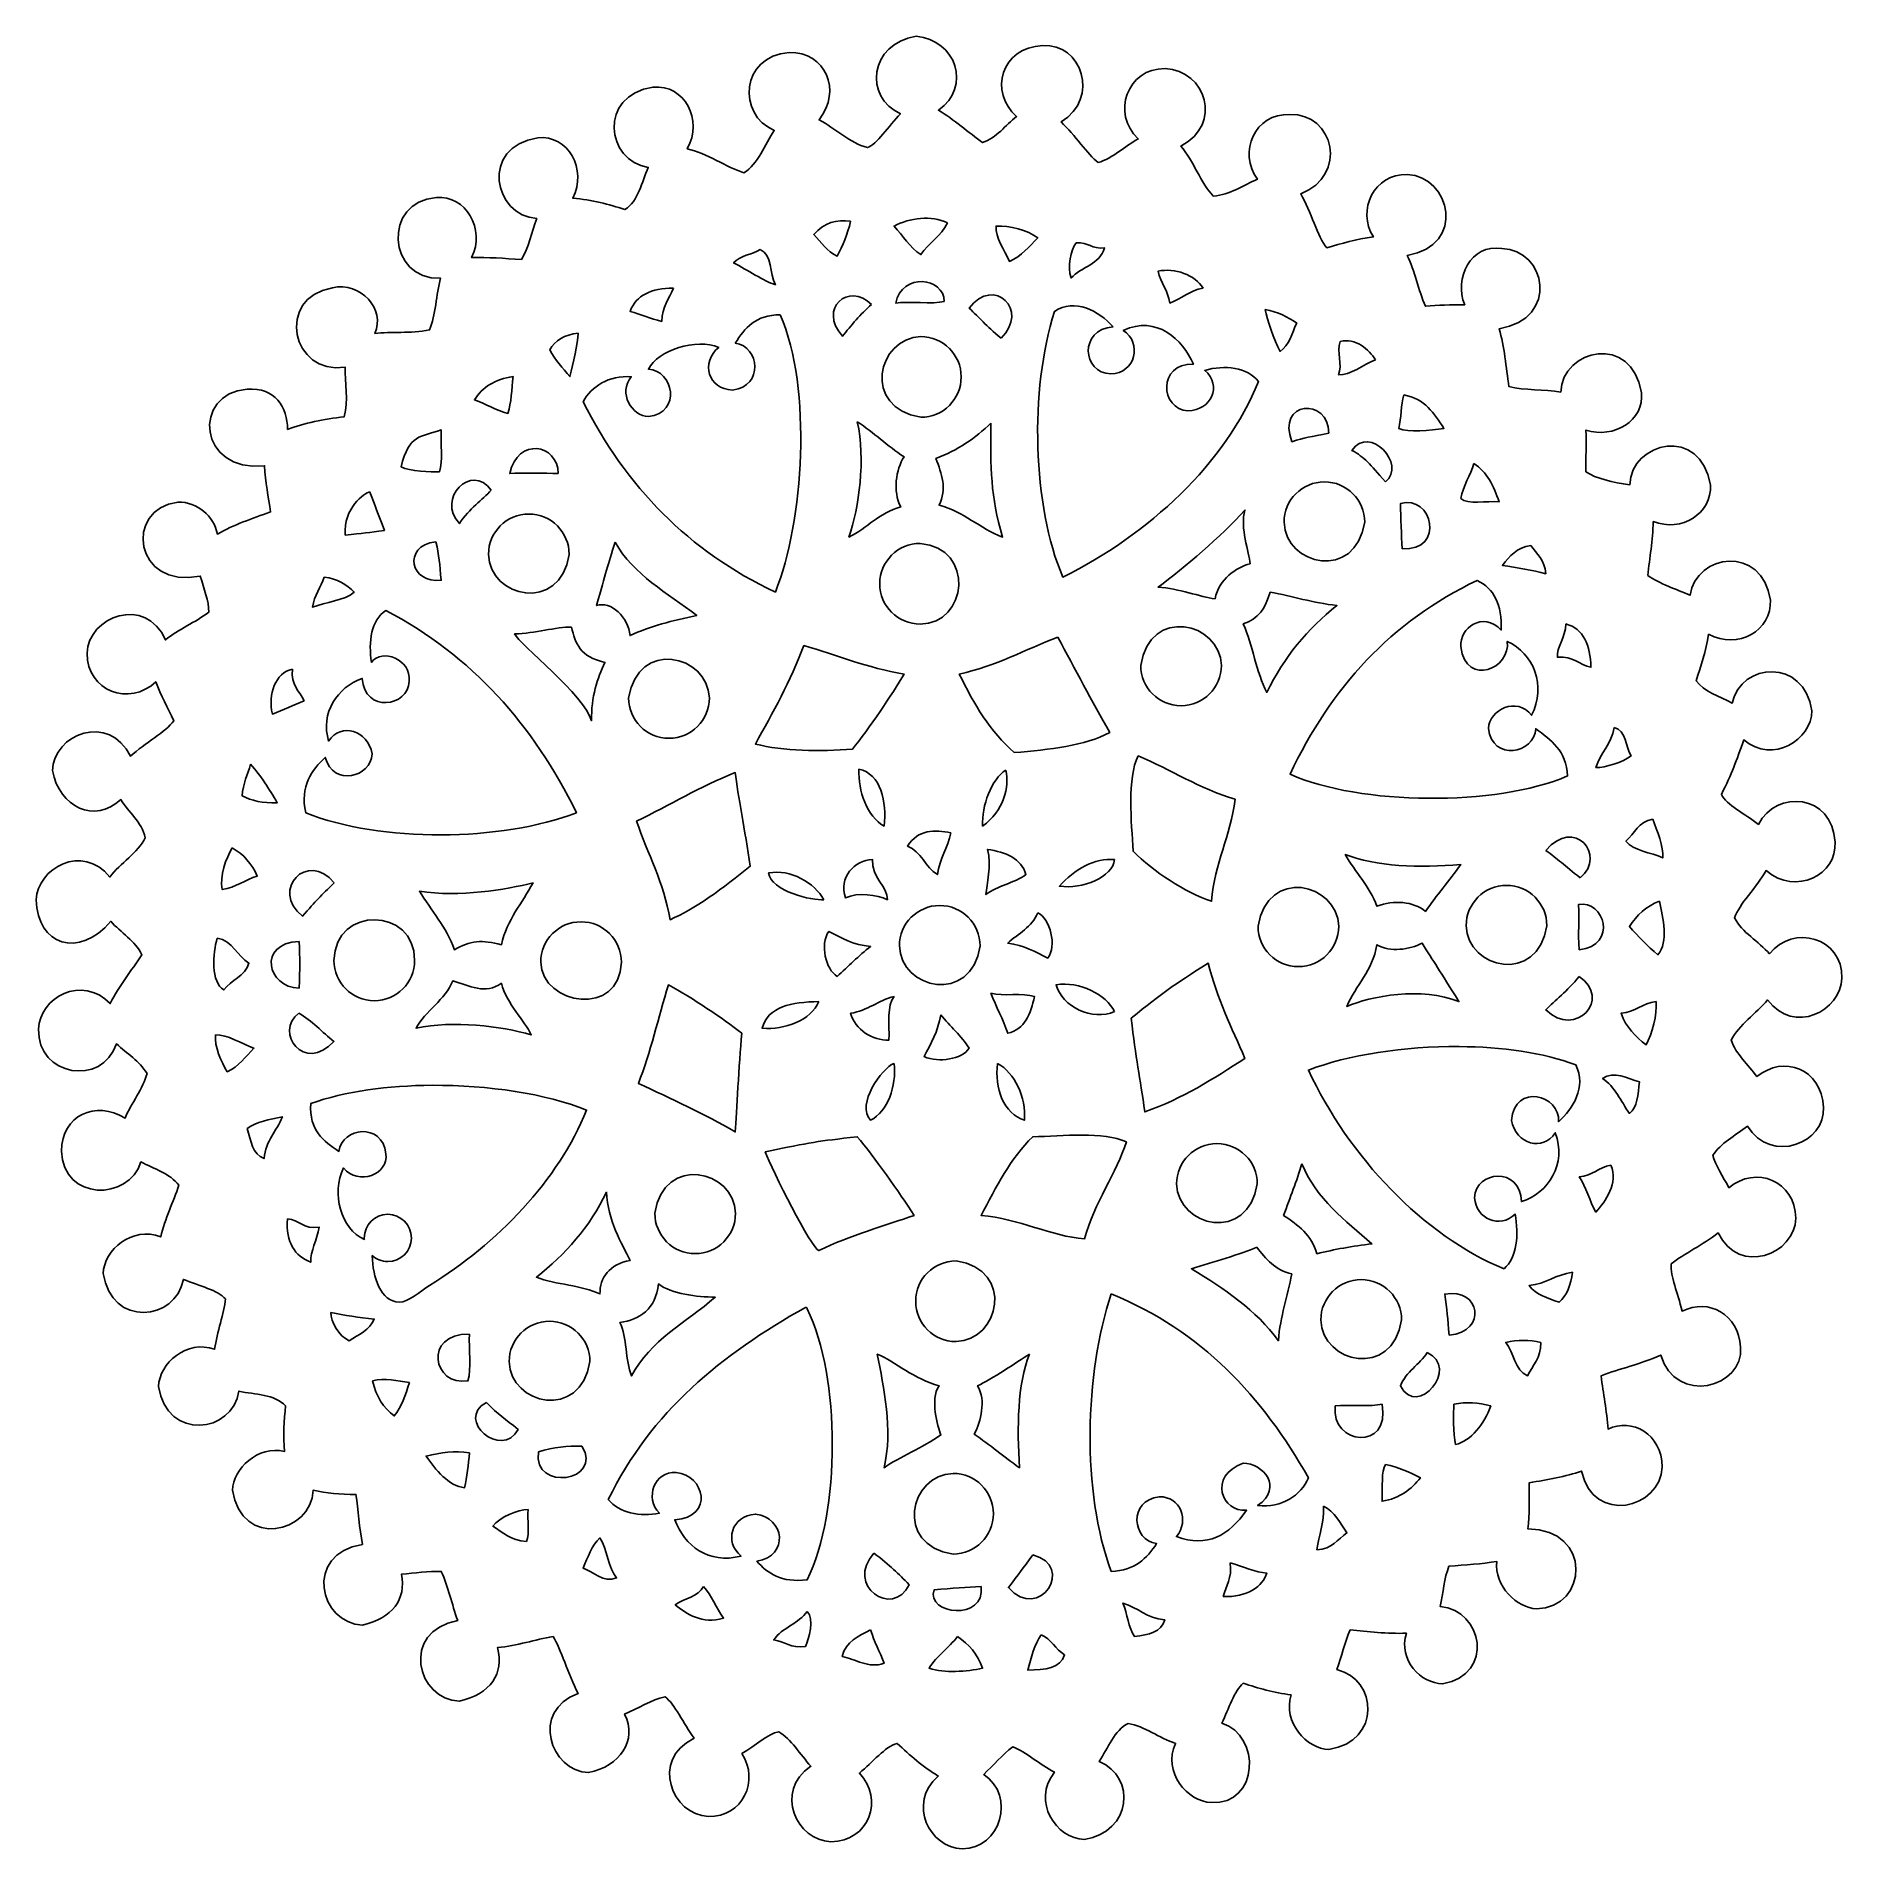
# Model space of a CAD drawing. Header units: centimetres. Extents: x -7.4 to 4.7, y -5.2 to 6.9.
import ezdxf

# ---------------------------------------------------------------- set-up
doc = ezdxf.new("R2010")
doc.units = ezdxf.units.CM
doc.header["$MEASUREMENT"] = 0
doc.layers.add('Layer 1', color=7, linetype='Continuous')

msp = doc.modelspace()

# ---------------------------------------------------------------- linework, layer by layer
at = {"layer": 'Layer 1', "color": 254}
for points, knots in [([(-1.53554, 6.91899), (-1.84836, 6.86804), (-1.88511, 6.51059), (-1.63952, 6.40144), (-1.63952, 6.40144), (-1.71874, 6.31862), (-1.79944, 6.19638), (-1.86048, 6.17575), (-1.86048, 6.17575), (-1.97719, 6.2037), (-2.07502, 6.30691), (-2.18306, 6.36008), (-2.18306, 6.36008), (-2.02893, 6.5584), (-2.13881, 6.81541), (-2.38276, 6.81028), (-2.38276, 6.81028), (-2.71057, 6.78638), (-2.73018, 6.39509), (-2.48202, 6.29036), (-2.48202, 6.29036), (-2.54765, 6.19641), (-2.58831, 6.06279), (-2.68644, 6.00795), (-2.68644, 6.00795), (-2.79782, 6.04334), (-2.93465, 6.13786), (-3.06338, 6.16747), (-3.06338, 6.16747), (-2.95581, 6.36159), (-3.07934, 6.59651), (-3.29143, 6.57986), (-3.29143, 6.57986), (-3.66234, 6.52265), (-3.60337, 6.08484), (-3.32333, 6.0434), (-3.32333, 6.0434), (-3.36718, 5.94547), (-3.38821, 5.81895), (-3.47931, 5.76217), (-3.47931, 5.76217), (-3.5869, 5.79597), (-3.697, 5.82728), (-3.82789, 5.83779), (-3.82789, 5.83779), (-3.72922, 6.03), (-3.85877, 6.26296), (-4.06067, 6.24073), (-4.06067, 6.24073), (-4.45159, 6.17997), (-4.35553, 5.71812), (-4.06776, 5.70191), (-4.06776, 5.70191), (-4.10278, 5.61115), (-4.12069, 5.50371), (-4.17056, 5.42777), (-4.17056, 5.42777), (-4.28368, 5.43625), (-4.39604, 5.44394), (-4.5026, 5.44077), (-4.5026, 5.44077), (-4.40815, 5.63261), (-4.54255, 5.85818), (-4.73774, 5.84134), (-4.73774, 5.84134), (-5.09987, 5.82008), (-5.06506, 5.28831), (-4.71056, 5.3037), (-4.71056, 5.3037), (-4.74008, 5.19366), (-4.74205, 5.05645), (-4.78382, 4.95866), (-4.78382, 4.95866), (-4.91263, 4.93166), (-5.04211, 4.94879), (-5.14894, 4.93385), (-5.14894, 4.93385), (-5.07563, 5.09721), (-5.24285, 5.27967), (-5.43232, 5.23989), (-5.43232, 5.23989), (-5.81908, 5.17275), (-5.70056, 4.65082), (-5.34746, 4.71052), (-5.34746, 4.71052), (-5.3477, 4.60836), (-5.32353, 4.48542), (-5.35337, 4.37848), (-5.35337, 4.37848), (-5.49027, 4.36087), (-5.62115, 4.33759), (-5.73149, 4.2934), (-5.73149, 4.2934), (-5.73149, 4.4422), (-5.814, 4.5737), (-6.0009, 4.56281), (-6.0009, 4.56281), (-6.37386, 4.53412), (-6.32813, 4.00136), (-5.8851, 4.05116), (-5.8851, 4.05116), (-5.87998, 3.94442), (-5.85957, 3.8376), (-5.84492, 3.74275), (-5.84492, 3.74275), (-5.96827, 3.69836), (-6.09407, 3.65745), (-6.19941, 3.59505), (-6.19941, 3.59505), (-6.22497, 3.71725), (-6.33311, 3.80892), (-6.46291, 3.80892), (-6.46291, 3.80892), (-6.8259, 3.76471), (-6.75816, 3.22163), (-6.31402, 3.315), (-6.31402, 3.315), (-6.29024, 3.22756), (-6.25595, 3.14997), (-6.2573, 3.07277), (-6.2573, 3.07277), (-6.34808, 3.00548), (-6.45937, 2.95906), (-6.5468, 2.88844), (-6.5468, 2.88844), (-6.6786, 3.18917), (-7.06279, 3.04583), (-7.07026, 2.79982), (-7.07026, 2.79982), (-7.0711, 2.54429), (-6.78483, 2.44228), (-6.61179, 2.6084), (-6.61179, 2.6084), (-6.57589, 2.51756), (-6.53257, 2.43387), (-6.49126, 2.34844), (-6.49126, 2.34844), (-6.54424, 2.27446), (-6.6837, 2.1992), (-6.78076, 2.11211), (-6.78076, 2.11211), (-6.92377, 2.40489), (-7.29445, 2.25907), (-7.30186, 2.01522), (-7.30186, 2.01522), (-7.25328, 1.77167), (-7.02013, 1.65811), (-6.84575, 1.82261), (-6.84575, 1.82261), (-6.79407, 1.74062), (-6.70389, 1.67121), (-6.6815, 1.56738), (-6.6815, 1.56738), (-6.72957, 1.46781), (-6.84811, 1.39595), (-6.91901, 1.30506), (-6.91901, 1.30506), (-7.0996, 1.5323), (-7.40293, 1.36507), (-7.40939, 1.15263), (-7.40939, 1.15263), (-7.40409, 0.84911), (-7.12492, 0.75722), (-6.91192, 1.00965), (-6.91192, 1.00965), (-6.84646, 0.93533), (-6.7477, 0.87742), (-6.70395, 0.78632), (-6.70395, 0.78632), (-6.77498, 0.678), (-6.8557, 0.57978), (-6.91546, 0.46019), (-6.91546, 0.46019), (-7.10465, 0.65512), (-7.38765, 0.49976), (-7.39402, 0.29004), (-7.39402, 0.29004), (-7.40278, -0.02689), (-6.96794, -0.09548), (-6.8741, 0.19078), (-6.8741, 0.19078), (-6.80403, 0.12746), (-6.72016, 0.07633), (-6.66968, -0.00655), (-6.66968, -0.00655), (-6.6945, -0.10662), (-6.7757, -0.20476), (-6.8162, -0.3055), (-6.8162, -0.3055), (-7.01216, -0.1836), (-7.24053, -0.2851), (-7.2404, -0.52528), (-7.2404, -0.52528), (-7.23103, -0.85908), (-6.79065, -0.85977), (-6.71103, -0.59736), (-6.71103, -0.59736), (-6.62386, -0.64366), (-6.51427, -0.67427), (-6.45816, -0.75334), (-6.45816, -0.75334), (-6.49117, -0.86038), (-6.55143, -0.97659), (-6.57869, -1.09838), (-6.57869, -1.09838), (-6.7679, -1.02267), (-6.95797, -1.1856), (-6.96272, -1.3418), (-6.96272, -1.3418), (-6.90651, -1.70612), (-6.47692, -1.65891), (-6.42744, -1.38198), (-6.42744, -1.38198), (-6.32094, -1.42486), (-6.19502, -1.45435), (-6.14621, -1.51196), (-6.14621, -1.51196), (-6.15607, -1.60792), (-6.20209, -1.7334), (-6.21829, -1.84754), (-6.21829, -1.84754), (-6.40469, -1.78156), (-6.58826, -1.94408), (-6.59287, -2.09568), (-6.59287, -2.09568), (-6.53566, -2.46659), (-6.09785, -2.40762), (-6.05641, -2.12758), (-6.05641, -2.12758), (-5.94915, -2.1527), (-5.81725, -2.14658), (-5.74446, -2.22684), (-5.74446, -2.22684), (-5.75607, -2.31935), (-5.76074, -2.43021), (-5.75155, -2.53052), (-5.75155, -2.53052), (-5.92933, -2.48725), (-6.09588, -2.64837), (-6.10013, -2.78812), (-6.10013, -2.78812), (-6.03828, -3.18371), (-5.57136, -3.07883), (-5.56131, -2.7893), (-5.56131, -2.7893), (-5.47389, -2.80693), (-5.38084, -2.81813), (-5.27536, -2.81766), (-5.27536, -2.81766), (-5.25985, -2.91571), (-5.25278, -3.04553), (-5.23164, -3.15088), (-5.23164, -3.15088), (-5.62708, -3.21424), (-5.51972, -3.68091), (-5.23046, -3.6897), (-5.23046, -3.6897), (-5.03181, -3.64205), (-4.93829, -3.51995), (-4.9705, -3.34939), (-4.9705, -3.34939), (-4.88541, -3.34401), (-4.7905, -3.32797), (-4.70582, -3.33167), (-4.70582, -3.33167), (-4.65963, -3.43145), (-4.63426, -3.55135), (-4.59593, -3.65898), (-4.59593, -3.65898), (-4.98132, -3.73376), (-4.86809, -4.18917), (-4.58411, -4.1978), (-4.58411, -4.1978), (-4.37805, -4.1493), (-4.28323, -4.01628), (-4.33006, -3.83977), (-4.33006, -3.83977), (-4.19966, -3.82821), (-4.07819, -3.78628), (-3.95903, -3.76651), (-3.95903, -3.76651), (-3.90732, -3.84622), (-3.85943, -4.01767), (-3.79124, -4.14581), (-3.79124, -4.14581), (-4.11224, -4.2622), (-3.97725, -4.66741), (-3.72152, -4.67518), (-3.72152, -4.67518), (-3.51333, -4.62958), (-3.39328, -4.46237), (-3.48165, -4.28406), (-3.48165, -4.28406), (-3.39245, -4.24958), (-3.30341, -4.18678), (-3.21106, -4.16826), (-3.21106, -4.16826), (-3.14819, -4.21731), (-3.0881, -4.34355), (-3.01727, -4.44594), (-3.01727, -4.44594), (-3.31148, -4.58798), (-3.16584, -4.95961), (-2.92156, -4.96704), (-2.92156, -4.96704), (-2.69487, -4.97477), (-2.57913, -4.72802), (-2.69823, -4.54756), (-2.69823, -4.54756), (-2.61063, -4.4953), (-2.52348, -4.4142), (-2.45245, -4.40222), (-2.45245, -4.40222), (-2.37191, -4.45013), (-2.30881, -4.55336), (-2.23739, -4.63264), (-2.23739, -4.63264), (-2.48968, -4.80103), (-2.32947, -5.12919), (-2.10505, -5.13601), (-2.10505, -5.13601), (-1.84952, -5.13685), (-1.74751, -4.85058), (-1.91363, -4.67754), (-1.91363, -4.67754), (-1.82463, -4.60798), (-1.74447, -4.49964), (-1.66076, -4.48021), (-1.66076, -4.48021), (-1.57709, -4.55977), (-1.48933, -4.63592), (-1.3878, -4.69763), (-1.3878, -4.69763), (-1.59716, -4.88347), (-1.44372, -5.17673), (-1.22828, -5.18328), (-1.22828, -5.18328), (-0.96967, -5.18285), (-0.86792, -4.83053), (-1.08412, -4.687), (-1.08412, -4.687), (-1.0185, -4.62631), (-0.96155, -4.55772), (-0.89033, -4.50267), (-0.89033, -4.50267), (-0.79885, -4.53787), (-0.70927, -4.62336), (-0.61147, -4.67164), (-0.61147, -4.67164), (-0.76558, -4.86969), (-0.60076, -5.11492), (-0.41177, -5.12066), (-0.41177, -5.12066), (-0.09484, -5.06955), (-0.06435, -4.70547), (-0.31251, -4.60074), (-0.31251, -4.60074), (-0.25444, -4.51168), (-0.21184, -4.39173), (-0.1199, -4.34669), (-0.1199, -4.34669), (-0.01284, -4.36588), (0.08873, -4.44237), (0.19678, -4.48021), (0.19678, -4.48021), (0.10903, -4.6707), (0.27591, -4.87003), (0.43547, -4.87487), (0.43547, -4.87487), (0.75371, -4.89253), (0.7696, -4.42413), (0.50637, -4.3455), (0.50637, -4.3455), (0.55173, -4.24768), (0.58809, -4.12886), (0.64935, -4.07845), (0.64935, -4.07845), (0.74891, -4.11099), (0.85188, -4.14081), (0.96839, -4.15644), (0.96839, -4.15644), (0.91061, -4.33929), (1.07359, -4.51593), (1.22008, -4.52038), (1.22008, -4.52038), (1.57323, -4.46575), (1.54539, -4.05037), (1.27443, -3.98747), (1.27443, -3.98747), (1.30539, -3.90029), (1.32648, -3.80317), (1.36305, -3.7216), (1.36305, -3.7216), (1.47667, -3.73301), (1.61246, -3.74911), (1.73763, -3.74405), (1.73763, -3.74405), (1.6827, -3.9257), (1.83479, -4.07827), (1.97961, -4.08267), (1.97961, -4.08267), (2.33075, -4.01974), (2.24809, -3.58813), (1.9645, -3.5668), (1.9645, -3.5668), (1.98315, -3.4763), (1.98995, -3.37409), (2.0224, -3.29739), (2.0224, -3.29739), (2.13036, -3.28768), (2.24202, -3.28257), (2.34144, -3.2643), (2.34144, -3.2643), (2.32308, -3.43094), (2.47896, -3.57711), (2.60612, -3.58098), (2.60612, -3.58098), (2.95206, -3.57764), (2.98323, -3.04862), (2.5494, -3.04807), (2.5494, -3.04807), (2.55974, -2.95316), (2.55867, -2.84589), (2.55767, -2.73967), (2.55767, -2.73967), (2.67973, -2.7187), (2.80112, -2.69837), (2.90743, -2.66168), (2.90743, -2.66168), (2.98435, -3.02413), (3.43662, -2.91264), (3.44507, -2.6345), (3.44507, -2.6345), (3.44523, -2.41087), (3.24045, -2.30519), (3.08467, -2.38163), (3.08467, -2.38163), (3.07601, -2.26065), (3.05192, -2.14201), (3.0374, -2.02596), (3.0374, -2.02596), (3.16603, -1.97486), (3.29631, -1.95186), (3.43561, -1.88653), (3.43561, -1.88653), (3.53593, -2.22574), (3.99314, -2.10466), (3.96852, -1.83454), (3.96852, -1.83454), (3.95588, -1.61108), (3.75645, -1.5067), (3.57858, -1.59349), (3.57858, -1.59349), (3.54916, -1.46827), (3.5016, -1.3656), (3.50532, -1.278), (3.50532, -1.278), (3.59078, -1.21209), (3.72198, -1.14698), (3.81845, -1.07122), (3.81845, -1.07122), (3.96308, -1.36137), (4.331, -1.2145), (4.33837, -0.97196), (4.33837, -0.97196), (4.33382, -0.72438), (4.0694, -0.61787), (3.89171, -0.7699), (3.89171, -0.7699), (3.85282, -0.69489), (3.79903, -0.6182), (3.78418, -0.55248), (3.78418, -0.55248), (3.83448, -0.47416), (3.93481, -0.42098), (4.0146, -0.35751), (4.0146, -0.35751), (4.17519, -0.61855), (4.5375, -0.46836), (4.5227, -0.23344), (4.5227, -0.23344), (4.50798, 0.02808), (4.25629, 0.1196), (4.07841, -0.02784), (4.07841, -0.02784), (4.022, 0.05129), (3.93598, 0.12275), (3.90707, 0.21676), (3.90707, 0.21676), (3.95668, 0.3168), (4.07335, 0.3937), (4.1493, 0.48499), (4.1493, 0.48499), (4.32627, 0.24667), (4.63899, 0.41226), (4.64558, 0.62915), (4.64558, 0.62915), (4.65117, 0.90591), (4.31935, 0.99054), (4.16229, 0.79221), (4.16229, 0.79221), (4.09189, 0.87394), (3.9763, 0.93634), (3.92951, 1.03208), (3.92951, 1.03208), (3.95954, 1.12487), (4.074, 1.2347), (4.13984, 1.34757), (4.13984, 1.34757), (4.33784, 1.1791), (4.61533, 1.32078), (4.59949, 1.53781), (4.59949, 1.53781), (4.58212, 1.86122), (4.20892, 1.89194), (4.08785, 1.65597), (4.08785, 1.65597), (3.99861, 1.7276), (3.87656, 1.7855), (3.84089, 1.85685), (3.84089, 1.85685), (3.9106, 1.99493), (3.94085, 2.08019), (3.98978, 2.22079), (3.98978, 2.22079), (4.18795, 2.05765), (4.44002, 2.22148), (4.44589, 2.41458), (4.44589, 2.41458), (4.3909, 2.76934), (3.97379, 2.73892), (3.91298, 2.46657), (3.91298, 2.46657), (3.82844, 2.51108), (3.72205, 2.54163), (3.67311, 2.61546), (3.67311, 2.61546), (3.70226, 2.71746), (3.73935, 2.81155), (3.75582, 2.92623), (3.75582, 2.92623), (3.94994, 2.81867), (4.17942, 2.95308), (4.16821, 3.15428), (4.16821, 3.15428), (4.111, 3.52519), (3.67319, 3.46622), (3.63175, 3.18618), (3.63175, 3.18618), (3.53664, 3.22923), (3.4295, 3.26056), (3.34934, 3.31852), (3.34934, 3.31852), (3.36297, 3.43704), (3.38191, 3.55085), (3.38597, 3.67892), (3.38597, 3.67892), (3.57449, 3.60559), (3.77926, 3.73039), (3.76764, 3.92352), (3.76764, 3.92352), (3.70556, 4.32006), (3.23763, 4.21338), (3.22882, 3.92352), (3.22882, 3.92352), (3.11724, 3.93958), (3.00348, 3.96512), (2.93696, 4.01096), (2.93696, 4.01096), (2.93404, 4.10131), (2.94064, 4.20027), (2.93696, 4.28982), (2.93696, 4.28982), (3.12191, 4.2289), (3.32949, 4.35282), (3.30681, 4.54033), (3.30681, 4.54033), (3.24518, 4.93498), (2.77928, 4.83189), (2.76799, 4.54269), (2.76799, 4.54269), (2.65908, 4.56081), (2.52473, 4.55412), (2.42295, 4.57932), (2.42295, 4.57932), (2.40138, 4.70814), (2.39331, 4.8507), (2.35678, 4.96453), (2.35678, 4.96453), (2.76166, 5.03581), (2.67273, 5.49311), (2.3745, 5.50217), (2.3745, 5.50217), (2.16757, 5.53327), (2.05358, 5.30184), (2.12754, 5.12641), (2.12754, 5.12641), (2.03684, 5.12615), (1.94712, 5.12484), (1.86522, 5.11578), (1.86522, 5.11578), (1.81809, 5.223), (1.7944, 5.35263), (1.74351, 5.45609), (1.74351, 5.45609), (2.14005, 5.51817), (2.03337, 5.9861), (1.74351, 5.99491), (1.74351, 5.99491), (1.52397, 6.00357), (1.40374, 5.75805), (1.51782, 5.57898), (1.51782, 5.57898), (1.4024, 5.56652), (1.30642, 5.53424), (1.20705, 5.50572), (1.20705, 5.50572), (1.14442, 5.57889), (1.10147, 5.75004), (1.03217, 5.8673), (1.03217, 5.8673), (1.34951, 5.98661), (1.25629, 6.40955), (0.95891, 6.39549), (0.95891, 6.39549), (0.72596, 6.40854), (0.61171, 6.14353), (0.74385, 5.9642), (0.74385, 5.9642), (0.65084, 5.92661), (0.56007, 5.85917), (0.44844, 5.85195), (0.44844, 5.85195), (0.36706, 5.93452), (0.31547, 6.08967), (0.2322, 6.18517), (0.2322, 6.18517), (0.51556, 6.33391), (0.39922, 6.69), (0.12704, 6.70272), (0.12704, 6.70272), (-0.12623, 6.70852), (-0.23299, 6.40108), (-0.05257, 6.23361), (-0.05257, 6.23361), (-0.14181, 6.18641), (-0.22173, 6.10361), (-0.3208, 6.07527), (-0.3208, 6.07527), (-0.38977, 6.12953), (-0.47372, 6.25972), (-0.56776, 6.34704), (-0.56776, 6.34704), (-0.30386, 6.50622), (-0.43154, 6.87653), (-0.68947, 6.85632), (-0.68947, 6.85632), (-0.96821, 6.84592), (-1.0501, 6.54681), (-0.86435, 6.38249), (-0.86435, 6.38249), (-0.93759, 6.32648), (-0.99915, 6.2391), (-1.09122, 6.20879), (-1.09122, 6.20879), (-1.18371, 6.27501), (-1.28471, 6.36583), (-1.38663, 6.42503), (-1.38663, 6.42503), (-1.16341, 6.57958), (-1.26629, 6.89582), (-1.53552, 6.91895), (-1.53552, 6.91895), (-1.53552, 6.91895), (-1.53554, 6.91899), (-1.53554, 6.91899)], [0, 0, 0, 0, 0.00588235, 0.00588235, 0.00588235, 0.00588235, 0.01176471, 0.01176471, 0.01176471, 0.01176471, 0.01764706, 0.01764706, 0.01764706, 0.01764706, 0.02352941, 0.02352941, 0.02352941, 0.02352941, 0.02941176, 0.02941176, 0.02941176, 0.02941176, 0.03529412, 0.03529412, 0.03529412, 0.03529412, 0.04117647, 0.04117647, 0.04117647, 0.04117647, 0.04705882, 0.04705882, 0.04705882, 0.04705882, 0.05294118, 0.05294118, 0.05294118, 0.05294118, 0.05882353, 0.05882353, 0.05882353, 0.05882353, 0.06470588, 0.06470588, 0.06470588, 0.06470588, 0.07058824, 0.07058824, 0.07058824, 0.07058824, 0.07647059, 0.07647059, 0.07647059, 0.07647059, 0.08235294, 0.08235294, 0.08235294, 0.08235294, 0.08823529, 0.08823529, 0.08823529, 0.08823529, 0.09411765, 0.09411765, 0.09411765, 0.09411765, 0.1, 0.1, 0.1, 0.1, 0.10588235, 0.10588235, 0.10588235, 0.10588235, 0.11176471, 0.11176471, 0.11176471, 0.11176471, 0.11764706, 0.11764706, 0.11764706, 0.11764706, 0.12352941, 0.12352941, 0.12352941, 0.12352941, 0.12941176, 0.12941176, 0.12941176, 0.12941176, 0.13529412, 0.13529412, 0.13529412, 0.13529412, 0.14117647, 0.14117647, 0.14117647, 0.14117647, 0.14705882, 0.14705882, 0.14705882, 0.14705882, 0.15294118, 0.15294118, 0.15294118, 0.15294118, 0.15882353, 0.15882353, 0.15882353, 0.15882353, 0.16470588, 0.16470588, 0.16470588, 0.16470588, 0.17058824, 0.17058824, 0.17058824, 0.17058824, 0.17647059, 0.17647059, 0.17647059, 0.17647059, 0.18235294, 0.18235294, 0.18235294, 0.18235294, 0.18823529, 0.18823529, 0.18823529, 0.18823529, 0.19411765, 0.19411765, 0.19411765, 0.19411765, 0.2, 0.2, 0.2, 0.2, 0.20588235, 0.20588235, 0.20588235, 0.20588235, 0.21176471, 0.21176471, 0.21176471, 0.21176471, 0.21764706, 0.21764706, 0.21764706, 0.21764706, 0.22352941, 0.22352941, 0.22352941, 0.22352941, 0.22941176, 0.22941176, 0.22941176, 0.22941176, 0.23529412, 0.23529412, 0.23529412, 0.23529412, 0.24117647, 0.24117647, 0.24117647, 0.24117647, 0.24705882, 0.24705882, 0.24705882, 0.24705882, 0.25294118, 0.25294118, 0.25294118, 0.25294118, 0.25882353, 0.25882353, 0.25882353, 0.25882353, 0.26470588, 0.26470588, 0.26470588, 0.26470588, 0.27058824, 0.27058824, 0.27058824, 0.27058824, 0.27647059, 0.27647059, 0.27647059, 0.27647059, 0.28235294, 0.28235294, 0.28235294, 0.28235294, 0.28823529, 0.28823529, 0.28823529, 0.28823529, 0.29411765, 0.29411765, 0.29411765, 0.29411765, 0.3, 0.3, 0.3, 0.3, 0.30588235, 0.30588235, 0.30588235, 0.30588235, 0.31176471, 0.31176471, 0.31176471, 0.31176471, 0.31764706, 0.31764706, 0.31764706, 0.31764706, 0.32352941, 0.32352941, 0.32352941, 0.32352941, 0.32941176, 0.32941176, 0.32941176, 0.32941176, 0.33529412, 0.33529412, 0.33529412, 0.33529412, 0.34117647, 0.34117647, 0.34117647, 0.34117647, 0.34705882, 0.34705882, 0.34705882, 0.34705882, 0.35294118, 0.35294118, 0.35294118, 0.35294118, 0.35882353, 0.35882353, 0.35882353, 0.35882353, 0.36470588, 0.36470588, 0.36470588, 0.36470588, 0.37058824, 0.37058824, 0.37058824, 0.37058824, 0.37647059, 0.37647059, 0.37647059, 0.37647059, 0.38235294, 0.38235294, 0.38235294, 0.38235294, 0.38823529, 0.38823529, 0.38823529, 0.38823529, 0.39411765, 0.39411765, 0.39411765, 0.39411765, 0.4, 0.4, 0.4, 0.4, 0.40588235, 0.40588235, 0.40588235, 0.40588235, 0.41176471, 0.41176471, 0.41176471, 0.41176471, 0.41764706, 0.41764706, 0.41764706, 0.41764706, 0.42352941, 0.42352941, 0.42352941, 0.42352941, 0.42941176, 0.42941176, 0.42941176, 0.42941176, 0.43529412, 0.43529412, 0.43529412, 0.43529412, 0.44117647, 0.44117647, 0.44117647, 0.44117647, 0.44705882, 0.44705882, 0.44705882, 0.44705882, 0.45294118, 0.45294118, 0.45294118, 0.45294118, 0.45882353, 0.45882353, 0.45882353, 0.45882353, 0.46470588, 0.46470588, 0.46470588, 0.46470588, 0.47058824, 0.47058824, 0.47058824, 0.47058824, 0.47647059, 0.47647059, 0.47647059, 0.47647059, 0.48235294, 0.48235294, 0.48235294, 0.48235294, 0.48823529, 0.48823529, 0.48823529, 0.48823529, 0.49411765, 0.49411765, 0.49411765, 0.49411765, 0.5, 0.5, 0.5, 0.5, 0.50588235, 0.50588235, 0.50588235, 0.50588235, 0.51176471, 0.51176471, 0.51176471, 0.51176471, 0.51764706, 0.51764706, 0.51764706, 0.51764706, 0.52352941, 0.52352941, 0.52352941, 0.52352941, 0.52941176, 0.52941176, 0.52941176, 0.52941176, 0.53529412, 0.53529412, 0.53529412, 0.53529412, 0.54117647, 0.54117647, 0.54117647, 0.54117647, 0.54705882, 0.54705882, 0.54705882, 0.54705882, 0.55294118, 0.55294118, 0.55294118, 0.55294118, 0.55882353, 0.55882353, 0.55882353, 0.55882353, 0.56470588, 0.56470588, 0.56470588, 0.56470588, 0.57058824, 0.57058824, 0.57058824, 0.57058824, 0.57647059, 0.57647059, 0.57647059, 0.57647059, 0.58235294, 0.58235294, 0.58235294, 0.58235294, 0.58823529, 0.58823529, 0.58823529, 0.58823529, 0.59411765, 0.59411765, 0.59411765, 0.59411765, 0.6, 0.6, 0.6, 0.6, 0.60588235, 0.60588235, 0.60588235, 0.60588235, 0.61176471, 0.61176471, 0.61176471, 0.61176471, 0.61764706, 0.61764706, 0.61764706, 0.61764706, 0.62352941, 0.62352941, 0.62352941, 0.62352941, 0.62941176, 0.62941176, 0.62941176, 0.62941176, 0.63529412, 0.63529412, 0.63529412, 0.63529412, 0.64117647, 0.64117647, 0.64117647, 0.64117647, 0.64705882, 0.64705882, 0.64705882, 0.64705882, 0.65294118, 0.65294118, 0.65294118, 0.65294118, 0.65882353, 0.65882353, 0.65882353, 0.65882353, 0.66470588, 0.66470588, 0.66470588, 0.66470588, 0.67058824, 0.67058824, 0.67058824, 0.67058824, 0.67647059, 0.67647059, 0.67647059, 0.67647059, 0.68235294, 0.68235294, 0.68235294, 0.68235294, 0.68823529, 0.68823529, 0.68823529, 0.68823529, 0.69411765, 0.69411765, 0.69411765, 0.69411765, 0.7, 0.7, 0.7, 0.7, 0.70588235, 0.70588235, 0.70588235, 0.70588235, 0.71176471, 0.71176471, 0.71176471, 0.71176471, 0.71764706, 0.71764706, 0.71764706, 0.71764706, 0.72352941, 0.72352941, 0.72352941, 0.72352941, 0.72941176, 0.72941176, 0.72941176, 0.72941176, 0.73529412, 0.73529412, 0.73529412, 0.73529412, 0.74117647, 0.74117647, 0.74117647, 0.74117647, 0.74705882, 0.74705882, 0.74705882, 0.74705882, 0.75294118, 0.75294118, 0.75294118, 0.75294118, 0.75882353, 0.75882353, 0.75882353, 0.75882353, 0.76470588, 0.76470588, 0.76470588, 0.76470588, 0.77058824, 0.77058824, 0.77058824, 0.77058824, 0.77647059, 0.77647059, 0.77647059, 0.77647059, 0.78235294, 0.78235294, 0.78235294, 0.78235294, 0.78823529, 0.78823529, 0.78823529, 0.78823529, 0.79411765, 0.79411765, 0.79411765, 0.79411765, 0.8, 0.8, 0.8, 0.8, 0.80588235, 0.80588235, 0.80588235, 0.80588235, 0.81176471, 0.81176471, 0.81176471, 0.81176471, 0.81764706, 0.81764706, 0.81764706, 0.81764706, 0.82352941, 0.82352941, 0.82352941, 0.82352941, 0.82941176, 0.82941176, 0.82941176, 0.82941176, 0.83529412, 0.83529412, 0.83529412, 0.83529412, 0.84117647, 0.84117647, 0.84117647, 0.84117647, 0.84705882, 0.84705882, 0.84705882, 0.84705882, 0.85294118, 0.85294118, 0.85294118, 0.85294118, 0.85882353, 0.85882353, 0.85882353, 0.85882353, 0.86470588, 0.86470588, 0.86470588, 0.86470588, 0.87058824, 0.87058824, 0.87058824, 0.87058824, 0.87647059, 0.87647059, 0.87647059, 0.87647059, 0.88235294, 0.88235294, 0.88235294, 0.88235294, 0.88823529, 0.88823529, 0.88823529, 0.88823529, 0.89411765, 0.89411765, 0.89411765, 0.89411765, 0.9, 0.9, 0.9, 0.9, 0.90588235, 0.90588235, 0.90588235, 0.90588235, 0.91176471, 0.91176471, 0.91176471, 0.91176471, 0.91764706, 0.91764706, 0.91764706, 0.91764706, 0.92352941, 0.92352941, 0.92352941, 0.92352941, 0.92941176, 0.92941176, 0.92941176, 0.92941176, 0.93529412, 0.93529412, 0.93529412, 0.93529412, 0.94117647, 0.94117647, 0.94117647, 0.94117647, 0.94705882, 0.94705882, 0.94705882, 0.94705882, 0.95294118, 0.95294118, 0.95294118, 0.95294118, 0.95882353, 0.95882353, 0.95882353, 0.95882353, 0.96470588, 0.96470588, 0.96470588, 0.96470588, 0.97058824, 0.97058824, 0.97058824, 0.97058824, 0.97647059, 0.97647059, 0.97647059, 0.97647059, 0.98235294, 0.98235294, 0.98235294, 0.98235294, 0.98823529, 0.98823529, 0.98823529, 0.98823529, 1, 1, 1, 1]), ([(-1.97274, 5.68419), (-1.99331, 5.59688), (-2.02477, 5.52029), (-2.06254, 5.45023), (-2.06254, 5.45023), (-2.13022, 5.48298), (-2.1694, 5.54426), (-2.21852, 5.59557), (-2.21852, 5.59557), (-2.14824, 5.67577), (-2.06613, 5.69621), (-1.97274, 5.68419)], [0, 0, 0, 0, 0.25, 0.25, 0.25, 0.25, 0.5, 0.5, 0.5, 0.5, 1, 1, 1, 1]), ([(-1.32521, 5.67356), (-1.36631, 5.58451), (-1.45217, 5.53955), (-1.50364, 5.46087), (-1.50364, 5.46087), (-1.57805, 5.50919), (-1.62376, 5.58672), (-1.68207, 5.65111), (-1.68207, 5.65111), (-1.57733, 5.70747), (-1.43509, 5.72379), (-1.32522, 5.67356), (-1.32522, 5.67356), (-1.32522, 5.67356), (-1.32521, 5.67356), (-1.32521, 5.67356)], [0, 0, 0, 0, 0.2, 0.2, 0.2, 0.2, 0.4, 0.4, 0.4, 0.4, 0.6, 0.6, 0.6, 0.6, 1, 1, 1, 1]), ([(-0.72258, 5.57312), (-0.77979, 5.515), (-0.83168, 5.45011), (-0.91282, 5.41596), (-0.91282, 5.41596), (-0.9416, 5.4889), (-1.00972, 5.57779), (-1.00144, 5.6511), (-1.00144, 5.6511), (-0.90872, 5.65433), (-0.79363, 5.62514), (-0.72258, 5.57311), (-0.72258, 5.57311), (-0.72258, 5.57311), (-0.72258, 5.57312), (-0.72258, 5.57312)], [0, 0, 0, 0, 0.2, 0.2, 0.2, 0.2, 0.4, 0.4, 0.4, 0.4, 0.6, 0.6, 0.6, 0.6, 1, 1, 1, 1]), ([(-2.57537, 5.49513), (-2.49808, 5.46083), (-2.51271, 5.3338), (-2.47493, 5.25999), (-2.47493, 5.25999), (-2.55048, 5.28226), (-2.66376, 5.36067), (-2.75379, 5.40533), (-2.75379, 5.40533), (-2.71545, 5.45622), (-2.62955, 5.46004), (-2.57536, 5.49513), (-2.57536, 5.49513), (-2.57536, 5.49513), (-2.57537, 5.49513), (-2.57537, 5.49513)], [0, 0, 0, 0, 0.2, 0.2, 0.2, 0.2, 0.4, 0.4, 0.4, 0.4, 0.6, 0.6, 0.6, 0.6, 1, 1, 1, 1]), ([(-0.46616, 5.53885), (-0.38517, 5.54547), (-0.3618, 5.4954), (-0.2771, 5.50576), (-0.2771, 5.50576), (-0.30829, 5.39561), (-0.43263, 5.37843), (-0.50043, 5.30488), (-0.50043, 5.30488), (-0.52607, 5.37778), (-0.50549, 5.49445), (-0.46616, 5.53884), (-0.46616, 5.53884), (-0.46616, 5.53884), (-0.46616, 5.53885), (-0.46616, 5.53885)], [0, 0, 0, 0, 0.2, 0.2, 0.2, 0.2, 0.4, 0.4, 0.4, 0.4, 0.6, 0.6, 0.6, 0.6, 1, 1, 1, 1]), ([(-1.34766, 5.14891), (-1.41485, 5.12673), (-1.60271, 5.15217), (-1.67143, 5.13709), (-1.67143, 5.13709), (-1.62872, 5.34512), (-1.34819, 5.30749), (-1.34766, 5.14891)], [0, 0, 0, 0, 0.33333333, 0.33333333, 0.33333333, 0.33333333, 1, 1, 1, 1]), ([(0.38106, 5.23754), (0.29133, 5.21943), (0.23533, 5.16852), (0.15891, 5.1371), (0.15891, 5.1371), (0.14715, 5.22203), (0.09736, 5.27069), (0.07974, 5.34979), (0.07974, 5.34979), (0.18978, 5.37582), (0.32845, 5.32394), (0.38106, 5.23754)], [0, 0, 0, 0, 0.25, 0.25, 0.25, 0.25, 0.5, 0.5, 0.5, 0.5, 1, 1, 1, 1]), ([(-3.15555, 5.23754), (-3.18451, 5.16611), (-3.22938, 5.11163), (-3.23354, 5.01539), (-3.23354, 5.01539), (-3.3078, 5.03411), (-3.37306, 5.06058), (-3.44505, 5.08156), (-3.44505, 5.08156), (-3.4038, 5.18906), (-3.304, 5.23727), (-3.15555, 5.23754)], [0, 0, 0, 0, 0.25, 0.25, 0.25, 0.25, 0.5, 0.5, 0.5, 0.5, 1, 1, 1, 1]), ([(-1.83331, 5.12883), (-1.90622, 5.06248), (-1.97065, 4.98821), (-2.0271, 4.91614), (-2.0271, 4.91614), (-2.19213, 5.10344), (-1.98496, 5.2788), (-1.83331, 5.12883)], [0, 0, 0, 0, 0.33333333, 0.33333333, 0.33333333, 0.33333333, 1, 1, 1, 1]), ([(-0.96836, 4.90314), (-1.07211, 4.99142), (-1.11171, 5.03573), (-1.18105, 5.10402), (-1.18105, 5.10402), (-1.01366, 5.32268), (-0.7756, 5.08833), (-0.96836, 4.90314)], [0, 0, 0, 0, 0.33333333, 0.33333333, 0.33333333, 0.33333333, 1, 1, 1, 1]), ([(-0.22039, 4.97876), (-0.45041, 4.96031), (-0.42617, 4.66977), (-0.23575, 4.66445), (-0.23575, 4.66445), (-0.06827, 4.66806), (-0.02523, 4.87138), (-0.15185, 4.95513), (-0.15185, 4.95513), (0.06887, 5.0571), (0.24399, 4.89787), (0.31608, 4.72944), (0.31608, 4.72944), (0.07463, 4.73931), (0.09434, 4.42425), (0.27945, 4.41867), (0.27945, 4.41867), (0.43479, 4.41851), (0.51203, 4.58653), (0.3917, 4.68808), (0.3917, 4.68808), (0.52193, 4.72564), (0.67847, 4.70873), (0.74973, 4.61364), (0.74973, 4.61364), (0.53439, 4.07167), (0.01449, 3.58768), (-0.55597, 3.30794), (-0.55597, 3.30794), (-0.75864, 3.78112), (-0.77864, 4.55594), (-0.61151, 5.08156), (-0.61151, 5.08156), (-0.47676, 5.17281), (-0.31586, 5.08596), (-0.22039, 4.97876)], [0, 0, 0, 0, 0.1, 0.1, 0.1, 0.1, 0.2, 0.2, 0.2, 0.2, 0.3, 0.3, 0.3, 0.3, 0.4, 0.4, 0.4, 0.4, 0.5, 0.5, 0.5, 0.5, 0.6, 0.6, 0.6, 0.6, 0.7, 0.7, 0.7, 0.7, 0.8, 0.8, 0.8, 0.8, 1, 1, 1, 1]), ([(0.79463, 5.09338), (0.88043, 5.07878), (0.94734, 5.04521), (1.00614, 5.00358), (1.00614, 5.00358), (0.97245, 4.93684), (0.95666, 4.85331), (0.89507, 4.81452), (0.89507, 4.81452), (0.8517, 4.89124), (0.81074, 5.02631), (0.79463, 5.09338)], [0, 0, 0, 0, 0.25, 0.25, 0.25, 0.25, 0.5, 0.5, 0.5, 0.5, 1, 1, 1, 1]), ([(-2.44185, 5.05911), (-2.2281, 4.56634), (-2.28622, 3.67913), (-2.47494, 3.2075), (-2.47494, 3.2075), (-3.05384, 3.48028), (-3.4732, 3.9122), (-3.75819, 4.47893), (-3.75819, 4.47893), (-3.70352, 4.58161), (-3.588, 4.65432), (-3.43679, 4.64554), (-3.43679, 4.64554), (-3.52882, 4.53769), (-3.43119, 4.38301), (-3.32217, 4.37967), (-3.32217, 4.37967), (-3.09862, 4.40516), (-3.15615, 4.69016), (-3.32217, 4.69516), (-3.32217, 4.69516), (-3.26218, 4.82345), (-3.00054, 4.90481), (-2.85306, 4.84168), (-2.85306, 4.84168), (-2.97567, 4.74091), (-2.92527, 4.56055), (-2.76089, 4.55691), (-2.76089, 4.55691), (-2.55026, 4.58119), (-2.58032, 4.8469), (-2.74317, 4.87004), (-2.74317, 4.87004), (-2.67905, 4.96968), (-2.60647, 5.05972), (-2.44185, 5.0591), (-2.44185, 5.0591), (-2.44185, 5.0591), (-2.44185, 5.05911), (-2.44185, 5.05911)], [0, 0, 0, 0, 0.09090909, 0.09090909, 0.09090909, 0.09090909, 0.18181818, 0.18181818, 0.18181818, 0.18181818, 0.27272727, 0.27272727, 0.27272727, 0.27272727, 0.36363636, 0.36363636, 0.36363636, 0.36363636, 0.45454545, 0.45454545, 0.45454545, 0.45454545, 0.54545455, 0.54545455, 0.54545455, 0.54545455, 0.63636364, 0.63636364, 0.63636364, 0.63636364, 0.72727273, 0.72727273, 0.72727273, 0.72727273, 0.81818182, 0.81818182, 0.81818182, 0.81818182, 1, 1, 1, 1]), ([(-3.79127, 4.93622), (-3.79354, 4.86619), (-3.82684, 4.73581), (-3.84681, 4.64672), (-3.84681, 4.64672), (-3.89559, 4.70208), (-3.94518, 4.75735), (-3.98152, 4.82515), (-3.98152, 4.82515), (-3.94375, 4.8878), (-3.88278, 4.9273), (-3.79128, 4.93622), (-3.79128, 4.93622), (-3.79128, 4.93622), (-3.79127, 4.93622), (-3.79127, 4.93622)], [0, 0, 0, 0, 0.2, 0.2, 0.2, 0.2, 0.4, 0.4, 0.4, 0.4, 0.6, 0.6, 0.6, 0.6, 1, 1, 1, 1]), ([(-1.50363, 4.91377), (-1.35483, 4.91377), (-1.23422, 4.79316), (-1.23422, 4.64436), (-1.23422, 4.64436), (-1.23422, 4.49556), (-1.35483, 4.37495), (-1.50363, 4.37495), (-1.50363, 4.37495), (-1.90017, 4.43703), (-1.79349, 4.90496), (-1.50363, 4.91377)], [0, 0, 0, 0, 0.25, 0.25, 0.25, 0.25, 0.5, 0.5, 0.5, 0.5, 1, 1, 1, 1]), ([(1.53079, 4.7578), (1.45169, 4.72785), (1.36116, 4.65354), (1.28501, 4.65736), (1.28501, 4.65736), (1.31303, 4.72521), (1.26995, 4.81177), (1.29683, 4.88069), (1.29683, 4.88069), (1.39518, 4.90836), (1.49142, 4.82719), (1.53079, 4.7578)], [0, 0, 0, 0, 0.25, 0.25, 0.25, 0.25, 0.5, 0.5, 0.5, 0.5, 1, 1, 1, 1]), ([(-4.22611, 4.64672), (-4.23371, 4.56134), (-4.2383, 4.47184), (-4.26038, 4.40094), (-4.26038, 4.40094), (-4.34349, 4.42196), (-4.40498, 4.46533), (-4.48371, 4.49074), (-4.48371, 4.49074), (-4.43104, 4.5757), (-4.34685, 4.62981), (-4.22611, 4.64672)], [0, 0, 0, 0, 0.25, 0.25, 0.25, 0.25, 0.5, 0.5, 0.5, 0.5, 1, 1, 1, 1]), ([(1.2212, 4.2686), (1.09651, 4.24407), (1.05848, 4.23926), (0.97424, 4.21188), (0.97424, 4.21188), (0.86619, 4.483), (1.21812, 4.51077), (1.2212, 4.2686)], [0, 0, 0, 0, 0.33333333, 0.33333333, 0.33333333, 0.33333333, 1, 1, 1, 1]), ([(1.72103, 4.52383), (1.86112, 4.50031), (1.92293, 4.399), (1.98808, 4.3005), (1.98808, 4.3005), (1.9007, 4.28742), (1.74689, 4.27309), (1.68676, 4.3005), (1.68676, 4.3005), (1.7037, 4.36913), (1.7022, 4.45713), (1.72103, 4.52383)], [0, 0, 0, 0, 0.25, 0.25, 0.25, 0.25, 0.5, 0.5, 0.5, 0.5, 1, 1, 1, 1]), ([(-4.70585, 4.28987), (-4.71232, 4.19965), (-4.69294, 4.08296), (-4.71767, 4.01101), (-4.71767, 4.01101), (-4.77473, 4.00829), (-4.91506, 4.01222), (-4.97408, 4.0441), (-4.97408, 4.0441), (-4.91842, 4.26515), (-4.84422, 4.24125), (-4.70585, 4.28988), (-4.70585, 4.28988), (-4.70585, 4.28988), (-4.70585, 4.28987), (-4.70585, 4.28987)], [0, 0, 0, 0, 0.2, 0.2, 0.2, 0.2, 0.4, 0.4, 0.4, 0.4, 0.6, 0.6, 0.6, 0.6, 1, 1, 1, 1]), ([(-3.92479, 3.99919), (-4.01085, 4.00149), (-4.1625, 4.00399), (-4.24856, 3.99919), (-4.24856, 3.99919), (-4.19436, 4.24425), (-3.92723, 4.19788), (-3.92479, 3.99919)], [0, 0, 0, 0, 0.33333333, 0.33333333, 0.33333333, 0.33333333, 1, 1, 1, 1]), ([(-1.92784, 4.34541), (-1.81818, 4.27281), (-1.72634, 4.18325), (-1.61589, 4.11145), (-1.61589, 4.11145), (-1.66985, 4.02414), (-1.69188, 3.8811), (-1.63834, 3.77587), (-1.63834, 3.77587), (-1.78195, 3.73726), (-1.86173, 3.63561), (-1.98338, 3.57499), (-1.98338, 3.57499), (-1.91498, 3.7763), (-1.87279, 4.09124), (-1.92784, 4.34541)], [0, 0, 0, 0, 0.2, 0.2, 0.2, 0.2, 0.4, 0.4, 0.4, 0.4, 0.6, 0.6, 0.6, 0.6, 1, 1, 1, 1]), ([(-1.03571, 4.33477), (-1.03864, 4.03784), (-1.03964, 3.84946), (-0.95772, 3.57498), (-0.95772, 3.57498), (-1.11237, 3.6323), (-1.21306, 3.74453), (-1.38192, 3.78767), (-1.38192, 3.78767), (-1.32747, 3.8971), (-1.36428, 3.99877), (-1.40319, 4.09962), (-1.40319, 4.09962), (-1.25625, 4.1535), (-1.13938, 4.23755), (-1.0357, 4.33476), (-1.0357, 4.33476), (-1.0357, 4.33476), (-1.03571, 4.33477), (-1.03571, 4.33477)], [0, 0, 0, 0, 0.16666667, 0.16666667, 0.16666667, 0.16666667, 0.33333333, 0.33333333, 0.33333333, 0.33333333, 0.5, 0.5, 0.5, 0.5, 0.66666667, 0.66666667, 0.66666667, 0.66666667, 1, 1, 1, 1]), ([(1.59814, 3.94365), (1.49248, 4.06447), (1.45971, 4.10712), (1.37363, 4.15398), (1.37363, 4.15398), (1.49348, 4.32902), (1.74105, 4.05831), (1.59814, 3.94365)], [0, 0, 0, 0, 0.33333333, 0.33333333, 0.33333333, 0.33333333, 1, 1, 1, 1]), ([(-4.37145, 3.88812), (-4.43093, 3.82259), (-4.51807, 3.7667), (-4.58414, 3.66479), (-4.58414, 3.66479), (-4.74145, 3.83143), (-4.50394, 4.07289), (-4.37145, 3.88812)], [0, 0, 0, 0, 0.33333333, 0.33333333, 0.33333333, 0.33333333, 1, 1, 1, 1]), ([(2.18896, 4.06654), (2.27555, 4.01179), (2.32098, 3.91566), (2.35675, 3.81013), (2.35675, 3.81013), (2.27296, 3.81932), (2.1493, 3.78853), (2.10034, 3.83258), (2.10034, 3.83258), (2.11996, 3.92083), (2.16351, 3.98415), (2.18896, 4.06654)], [0, 0, 0, 0, 0.25, 0.25, 0.25, 0.25, 0.5, 0.5, 0.5, 0.5, 1, 1, 1, 1]), ([(-5.18205, 3.87512), (-5.14578, 3.78328), (-5.1306, 3.73475), (-5.08516, 3.61989), (-5.08516, 3.61989), (-5.18841, 3.60174), (-5.2323, 3.60207), (-5.3463, 3.58799), (-5.3463, 3.58799), (-5.35988, 3.76642), (-5.21784, 3.87427), (-5.18205, 3.87513), (-5.18205, 3.87513), (-5.18205, 3.87513), (-5.18205, 3.87512), (-5.18205, 3.87512)], [0, 0, 0, 0, 0.2, 0.2, 0.2, 0.2, 0.4, 0.4, 0.4, 0.4, 0.6, 0.6, 0.6, 0.6, 1, 1, 1, 1]), ([(1.19048, 3.94365), (1.33928, 3.94365), (1.45989, 3.82304), (1.45989, 3.67424), (1.45989, 3.67424), (1.39781, 3.2777), (0.92988, 3.38438), (0.92107, 3.67424), (0.92107, 3.67424), (0.92107, 3.82304), (1.04168, 3.94365), (1.19048, 3.94365)], [0, 0, 0, 0, 0.25, 0.25, 0.25, 0.25, 0.5, 0.5, 0.5, 0.5, 1, 1, 1, 1]), ([(0.65993, 3.75459), (0.62563, 3.63888), (0.68815, 3.47105), (0.6942, 3.39656), (0.6942, 3.39656), (0.59801, 3.37033), (0.48807, 3.29582), (0.46024, 3.1626), (0.46024, 3.1626), (0.36344, 3.17459), (0.21739, 3.23246), (0.07976, 3.24059), (0.07976, 3.24059), (0.25825, 3.37176), (0.50052, 3.57827), (0.65994, 3.7546), (0.65994, 3.7546), (0.65994, 3.7546), (0.65993, 3.75459), (0.65993, 3.75459)], [0, 0, 0, 0, 0.16666667, 0.16666667, 0.16666667, 0.16666667, 0.33333333, 0.33333333, 0.33333333, 0.33333333, 0.5, 0.5, 0.5, 0.5, 0.66666667, 0.66666667, 0.66666667, 0.66666667, 1, 1, 1, 1]), ([(1.70921, 3.497), (1.70577, 3.59274), (1.69994, 3.69936), (1.69858, 3.79832), (1.69858, 3.79832), (1.91007, 3.86419), (2.00003, 3.47988), (1.70921, 3.497)], [0, 0, 0, 0, 0.33333333, 0.33333333, 0.33333333, 0.33333333, 1, 1, 1, 1]), ([(-4.12094, 3.7286), (-3.97214, 3.7286), (-3.85153, 3.60799), (-3.85153, 3.45919), (-3.85153, 3.45919), (-3.91361, 3.06265), (-4.38154, 3.16933), (-4.39035, 3.45919), (-4.39035, 3.45919), (-4.39035, 3.60799), (-4.26974, 3.7286), (-4.12094, 3.7286)], [0, 0, 0, 0, 0.25, 0.25, 0.25, 0.25, 0.5, 0.5, 0.5, 0.5, 1, 1, 1, 1]), ([(-4.7413, 3.54426), (-4.71808, 3.45012), (-4.71745, 3.39781), (-4.70585, 3.28667), (-4.70585, 3.28667), (-4.90852, 3.25953), (-4.97215, 3.51289), (-4.7413, 3.54426)], [0, 0, 0, 0, 0.33333333, 0.33333333, 0.33333333, 0.33333333, 1, 1, 1, 1]), ([(-3.54549, 3.5419), (-3.42128, 3.32021), (-3.19454, 3.20247), (-2.99958, 3.05152), (-2.99958, 3.05152), (-3.1596, 3.01817), (-3.31392, 2.97905), (-3.44505, 2.91681), (-3.44505, 2.91681), (-3.45597, 3.04077), (-3.57247, 3.15037), (-3.66838, 3.11769), (-3.66838, 3.11769), (-3.60749, 3.33941), (-3.59181, 3.38489), (-3.54549, 3.54189), (-3.54549, 3.54189), (-3.54549, 3.54189), (-3.54549, 3.5419), (-3.54549, 3.5419)], [0, 0, 0, 0, 0.16666667, 0.16666667, 0.16666667, 0.16666667, 0.33333333, 0.33333333, 0.33333333, 0.33333333, 0.5, 0.5, 0.5, 0.5, 0.66666667, 0.66666667, 0.66666667, 0.66666667, 1, 1, 1, 1]), ([(-1.50836, 3.53245), (-1.13904, 3.50303), (-1.19129, 2.99155), (-1.50836, 2.99363), (-1.50836, 2.99363), (-1.65716, 2.99363), (-1.77777, 3.11424), (-1.77777, 3.26304), (-1.77777, 3.26304), (-1.77777, 3.41184), (-1.65716, 3.53245), (-1.50836, 3.53245)], [0, 0, 0, 0, 0.25, 0.25, 0.25, 0.25, 0.5, 0.5, 0.5, 0.5, 1, 1, 1, 1]), ([(2.56826, 3.51945), (2.60891, 3.46341), (2.66318, 3.42163), (2.6687, 3.33039), (2.6687, 3.33039), (2.57909, 3.3561), (2.47736, 3.36876), (2.3792, 3.38593), (2.3792, 3.38593), (2.42567, 3.44734), (2.47604, 3.50384), (2.56826, 3.51945)], [0, 0, 0, 0, 0.25, 0.25, 0.25, 0.25, 0.5, 0.5, 0.5, 0.5, 1, 1, 1, 1]), ([(-5.48691, 3.30794), (-5.39677, 3.29766), (-5.33776, 3.2562), (-5.28603, 3.2075), (-5.28603, 3.2075), (-5.35424, 3.14927), (-5.47412, 3.14155), (-5.56608, 3.10706), (-5.56608, 3.10706), (-5.55077, 3.18476), (-5.51315, 3.24116), (-5.48691, 3.30794)], [0, 0, 0, 0, 0.25, 0.25, 0.25, 0.25, 0.5, 0.5, 0.5, 0.5, 1, 1, 1, 1]), ([(2.21141, 3.28549), (2.32191, 3.23211), (2.37621, 3.12263), (2.37093, 2.95345), (2.37093, 2.95345), (2.24694, 3.0824), (2.09348, 2.96897), (2.10034, 2.84356), (2.10034, 2.84356), (2.14275, 2.56564), (2.4366, 2.70169), (2.41111, 2.87783), (2.41111, 2.87783), (2.58815, 2.80181), (2.67422, 2.58066), (2.57417, 2.38509), (2.57417, 2.38509), (2.47539, 2.51377), (2.28958, 2.42119), (2.28585, 2.29765), (2.28585, 2.29765), (2.30983, 2.07407), (2.59382, 2.12909), (2.60134, 2.29529), (2.60134, 2.29529), (2.70347, 2.22142), (2.80659, 2.1483), (2.81403, 1.9798), (2.81403, 1.9798), (2.33903, 1.77505), (1.42549, 1.78255), (0.96124, 1.99162), (0.96124, 1.99162), (1.23428, 2.56655), (1.63534, 3.0136), (2.2114, 3.2855), (2.2114, 3.2855), (2.2114, 3.2855), (2.21141, 3.28549), (2.21141, 3.28549)], [0, 0, 0, 0, 0.09090909, 0.09090909, 0.09090909, 0.09090909, 0.18181818, 0.18181818, 0.18181818, 0.18181818, 0.27272727, 0.27272727, 0.27272727, 0.27272727, 0.36363636, 0.36363636, 0.36363636, 0.36363636, 0.45454545, 0.45454545, 0.45454545, 0.45454545, 0.54545455, 0.54545455, 0.54545455, 0.54545455, 0.63636364, 0.63636364, 0.63636364, 0.63636364, 0.72727273, 0.72727273, 0.72727273, 0.72727273, 0.81818182, 0.81818182, 0.81818182, 0.81818182, 1, 1, 1, 1]), ([(0.82772, 3.2075), (0.97859, 3.17982), (1.11428, 3.13611), (1.27438, 3.1177), (1.27438, 3.1177), (1.07904, 2.96346), (0.92056, 2.77184), (0.80527, 2.53752), (0.80527, 2.53752), (0.73649, 2.6733), (0.71157, 2.85252), (0.64929, 2.99481), (0.64929, 2.99481), (0.75017, 3.02415), (0.79943, 3.10556), (0.82772, 3.2075)], [0, 0, 0, 0, 0.2, 0.2, 0.2, 0.2, 0.4, 0.4, 0.4, 0.4, 0.6, 0.6, 0.6, 0.6, 1, 1, 1, 1]), ([(-5.07452, 3.08461), (-4.50136, 2.78378), (-4.0897, 2.32138), (-3.80309, 1.73401), (-3.80309, 1.73401), (-4.30331, 1.54075), (-5.11144, 1.53391), (-5.6098, 1.73401), (-5.6098, 1.73401), (-5.65146, 1.9109), (-5.56893, 2.0194), (-5.47982, 2.10386), (-5.47982, 2.10386), (-5.42876, 1.90172), (-5.17133, 1.97342), (-5.16669, 2.12749), (-5.16669, 2.12749), (-5.19686, 2.28519), (-5.37295, 2.33939), (-5.45737, 2.21257), (-5.45737, 2.21257), (-5.51391, 2.4007), (-5.39959, 2.57225), (-5.23286, 2.63087), (-5.23286, 2.63087), (-5.2189, 2.39877), (-4.92508, 2.43823), (-4.91973, 2.61315), (-4.91973, 2.61315), (-4.90504, 2.75959), (-5.10076, 2.83339), (-5.17142, 2.7384), (-5.17142, 2.7384), (-5.19233, 2.87616), (-5.17434, 3.02082), (-5.07453, 3.08462), (-5.07453, 3.08462), (-5.07453, 3.08462), (-5.07452, 3.08461), (-5.07452, 3.08461)], [0, 0, 0, 0, 0.09090909, 0.09090909, 0.09090909, 0.09090909, 0.18181818, 0.18181818, 0.18181818, 0.18181818, 0.27272727, 0.27272727, 0.27272727, 0.27272727, 0.36363636, 0.36363636, 0.36363636, 0.36363636, 0.45454545, 0.45454545, 0.45454545, 0.45454545, 0.54545455, 0.54545455, 0.54545455, 0.54545455, 0.63636364, 0.63636364, 0.63636364, 0.63636364, 0.72727273, 0.72727273, 0.72727273, 0.72727273, 0.81818182, 0.81818182, 0.81818182, 0.81818182, 1, 1, 1, 1]), ([(0.50277, 2.7183), (0.50277, 2.5695), (0.38216, 2.44889), (0.23336, 2.44889), (0.23336, 2.44889), (0.08456, 2.44889), (-0.03605, 2.5695), (-0.03605, 2.7183), (-0.03605, 2.7183), (0.02603, 3.11484), (0.49396, 3.00816), (0.50277, 2.7183)], [0, 0, 0, 0, 0.25, 0.25, 0.25, 0.25, 0.5, 0.5, 0.5, 0.5, 1, 1, 1, 1]), ([(-3.83617, 2.97354), (-3.80875, 2.86612), (-3.78051, 2.77372), (-3.61284, 2.7384), (-3.61284, 2.7384), (-3.66404, 2.62965), (-3.70408, 2.50981), (-3.70264, 2.34846), (-3.70264, 2.34846), (-3.74329, 2.51476), (-4.18608, 2.86098), (-4.21547, 2.92864), (-4.21547, 2.92864), (-4.08222, 2.93015), (-3.93682, 2.97638), (-3.83617, 2.97354)], [0, 0, 0, 0, 0.2, 0.2, 0.2, 0.2, 0.4, 0.4, 0.4, 0.4, 0.6, 0.6, 0.6, 0.6, 1, 1, 1, 1]), ([(-0.58905, 2.90618), (-0.47285, 2.69511), (-0.36266, 2.47794), (-0.24283, 2.27046), (-0.24283, 2.27046), (-0.4089, 2.17994), (-0.64333, 2.15602), (-0.87973, 2.13575), (-0.87973, 2.13575), (-1.03881, 2.27418), (-1.15, 2.46006), (-1.24722, 2.66039), (-1.24722, 2.66039), (-0.9994, 2.71382), (-0.80885, 2.82472), (-0.58905, 2.90617), (-0.58905, 2.90617), (-0.58905, 2.90617), (-0.58905, 2.90618), (-0.58905, 2.90618)], [0, 0, 0, 0, 0.16666667, 0.16666667, 0.16666667, 0.16666667, 0.33333333, 0.33333333, 0.33333333, 0.33333333, 0.5, 0.5, 0.5, 0.5, 0.66666667, 0.66666667, 0.66666667, 0.66666667, 1, 1, 1, 1]), ([(2.80222, 2.99481), (2.92216, 2.96229), (2.96646, 2.85425), (2.97001, 2.70531), (2.97001, 2.70531), (2.88936, 2.72134), (2.85452, 2.78378), (2.74668, 2.77266), (2.74668, 2.77266), (2.73787, 2.83618), (2.80138, 2.90553), (2.80222, 2.99481)], [0, 0, 0, 0, 0.25, 0.25, 0.25, 0.25, 0.5, 0.5, 0.5, 0.5, 1, 1, 1, 1]), ([(-2.91568, 2.50089), (-2.91568, 2.35209), (-3.03629, 2.23148), (-3.18509, 2.23148), (-3.18509, 2.23148), (-3.33389, 2.23148), (-3.4545, 2.35209), (-3.4545, 2.50089), (-3.4545, 2.50089), (-3.39242, 2.89743), (-2.92449, 2.79075), (-2.91568, 2.50089)], [0, 0, 0, 0, 0.25, 0.25, 0.25, 0.25, 0.5, 0.5, 0.5, 0.5, 1, 1, 1, 1]), ([(-2.28469, 2.85065), (-2.06326, 2.78569), (-1.86102, 2.70166), (-1.61589, 2.66041), (-1.61589, 2.66041), (-1.69272, 2.52852), (-1.85207, 2.29005), (-1.95974, 2.1594), (-1.95974, 2.1594), (-2.17705, 2.13982), (-2.42162, 2.14726), (-2.60845, 2.19249), (-2.60845, 2.19249), (-2.49188, 2.40322), (-2.37407, 2.61274), (-2.28468, 2.85066), (-2.28468, 2.85066), (-2.28468, 2.85066), (-2.28469, 2.85065), (-2.28469, 2.85065)], [0, 0, 0, 0, 0.16666667, 0.16666667, 0.16666667, 0.16666667, 0.33333333, 0.33333333, 0.33333333, 0.33333333, 0.5, 0.5, 0.5, 0.5, 0.66666667, 0.66666667, 0.66666667, 0.66666667, 1, 1, 1, 1]), ([(-5.6996, 2.69349), (-5.71136, 2.58501), (-5.65262, 2.5477), (-5.62161, 2.48198), (-5.62161, 2.48198), (-5.69217, 2.45215), (-5.75878, 2.41941), (-5.83312, 2.39336), (-5.83312, 2.39336), (-5.86322, 2.5268), (-5.81315, 2.66729), (-5.6996, 2.69349)], [0, 0, 0, 0, 0.25, 0.25, 0.25, 0.25, 0.5, 0.5, 0.5, 0.5, 1, 1, 1, 1]), ([(3.12599, 2.30355), (3.20642, 2.28355), (3.19907, 2.17453), (3.23824, 2.11331), (3.23824, 2.11331), (3.18209, 2.0713), (3.0642, 2.03566), (3.0031, 2.03532), (3.0031, 2.03532), (3.03388, 2.13473), (3.10663, 2.1928), (3.12599, 2.30355)], [0, 0, 0, 0, 0.25, 0.25, 0.25, 0.25, 0.5, 0.5, 0.5, 0.5, 1, 1, 1, 1]), ([(-5.97846, 2.05777), (-5.90964, 1.98154), (-5.85509, 1.89135), (-5.80003, 1.80136), (-5.80003, 1.80136), (-5.89857, 1.79584), (-5.97122, 1.81601), (-6.03399, 1.84626), (-6.03399, 1.84626), (-6.0307, 1.93224), (-5.99664, 1.98672), (-5.97845, 2.05777), (-5.97845, 2.05777), (-5.97845, 2.05777), (-5.97846, 2.05777), (-5.97846, 2.05777)], [0, 0, 0, 0, 0.2, 0.2, 0.2, 0.2, 0.4, 0.4, 0.4, 0.4, 0.6, 0.6, 0.6, 0.6, 1, 1, 1, 1]), ([(-0.05378, 2.11331), (0.1678, 2.02252), (0.35361, 1.89611), (0.59375, 1.82381), (0.59375, 1.82381), (0.56426, 1.57436), (0.4563, 1.4036), (0.43778, 1.14319), (0.43778, 1.14319), (0.25696, 1.20445), (0.05274, 1.33806), (-0.08686, 1.47759), (-0.08686, 1.47759), (-0.09737, 1.67255), (-0.1263, 1.96584), (-0.05377, 2.11331), (-0.05377, 2.11331), (-0.05377, 2.11331), (-0.05378, 2.11331), (-0.05378, 2.11331)], [0, 0, 0, 0, 0.16666667, 0.16666667, 0.16666667, 0.16666667, 0.33333333, 0.33333333, 0.33333333, 0.33333333, 0.5, 0.5, 0.5, 0.5, 0.66666667, 0.66666667, 0.66666667, 0.66666667, 1, 1, 1, 1]), ([(-2.74316, 2.00224), (-2.72501, 1.8519), (-2.67759, 1.61748), (-2.64272, 1.37716), (-2.64272, 1.37716), (-2.81826, 1.23342), (-3.01852, 1.08672), (-3.178, 1.02031), (-3.178, 1.02031), (-3.22035, 1.27176), (-3.32729, 1.45871), (-3.40133, 1.67848), (-3.40133, 1.67848), (-3.18032, 1.78477), (-2.97714, 1.90893), (-2.74316, 2.00225), (-2.74316, 2.00225), (-2.74316, 2.00225), (-2.74316, 2.00224), (-2.74316, 2.00224)], [0, 0, 0, 0, 0.16666667, 0.16666667, 0.16666667, 0.16666667, 0.33333333, 0.33333333, 0.33333333, 0.33333333, 0.5, 0.5, 0.5, 0.5, 0.66666667, 0.66666667, 0.66666667, 0.66666667, 1, 1, 1, 1]), ([(-1.9172, 2.02469), (-1.77007, 1.99648), (-1.72907, 1.80401), (-1.74941, 1.64539), (-1.74941, 1.64539), (-1.86277, 1.70733), (-1.92314, 1.8804), (-1.9172, 2.02469)], [0, 0, 0, 0, 0.33333333, 0.33333333, 0.33333333, 0.33333333, 1, 1, 1, 1]), ([(-0.93645, 2.01878), (-0.90935, 1.90724), (-0.9504, 1.74628), (-1.09124, 1.64539), (-1.09124, 1.64539), (-1.09918, 1.78061), (-1.03092, 1.95978), (-0.93645, 2.01878)], [0, 0, 0, 0, 0.33333333, 0.33333333, 0.33333333, 0.33333333, 1, 1, 1, 1]), ([(2.89911, 1.29917), (2.79074, 1.38382), (2.74743, 1.42598), (2.66987, 1.48232), (2.66987, 1.48232), (2.8573, 1.70804), (3.07829, 1.45324), (2.89911, 1.29917)], [0, 0, 0, 0, 0.33333333, 0.33333333, 0.33333333, 0.33333333, 1, 1, 1, 1]), ([(-1.30276, 1.60048), (-1.32435, 1.49937), (-1.37823, 1.43002), (-1.39256, 1.32162), (-1.39256, 1.32162), (-1.4734, 1.371), (-1.50114, 1.47397), (-1.59344, 1.51186), (-1.59344, 1.51186), (-1.5215, 1.62248), (-1.41134, 1.62279), (-1.30276, 1.60048)], [0, 0, 0, 0, 0.25, 0.25, 0.25, 0.25, 0.5, 0.5, 0.5, 0.5, 1, 1, 1, 1]), ([(3.3824, 1.69029), (3.41053, 1.6144), (3.45754, 1.50862), (3.44975, 1.43269), (3.44975, 1.43269), (3.36978, 1.47175), (3.25524, 1.47722), (3.20397, 1.54494), (3.20397, 1.54494), (3.26054, 1.59625), (3.289, 1.67584), (3.3824, 1.69028), (3.3824, 1.69028), (3.3824, 1.69028), (3.3824, 1.69029), (3.3824, 1.69029)], [0, 0, 0, 0, 0.2, 0.2, 0.2, 0.2, 0.4, 0.4, 0.4, 0.4, 0.6, 0.6, 0.6, 0.6, 1, 1, 1, 1]), ([(-6.10135, 1.50004), (-6.02482, 1.45754), (-5.96997, 1.39356), (-5.93356, 1.31098), (-5.93356, 1.31098), (-6.01709, 1.28663), (-6.07537, 1.23687), (-6.16752, 1.22118), (-6.16752, 1.22118), (-6.18635, 1.31231), (-6.14162, 1.43123), (-6.10135, 1.50004)], [0, 0, 0, 0, 0.25, 0.25, 0.25, 0.25, 0.5, 0.5, 0.5, 0.5, 1, 1, 1, 1]), ([(-5.42073, 1.26608), (-5.5115, 1.17961), (-5.53974, 1.14902), (-5.63224, 1.04275), (-5.63224, 1.04275), (-5.85217, 1.22098), (-5.59713, 1.48374), (-5.42073, 1.26608)], [0, 0, 0, 0, 0.33333333, 0.33333333, 0.33333333, 0.33333333, 1, 1, 1, 1]), ([(-1.05816, 1.48941), (-0.93569, 1.47058), (-0.83343, 1.43127), (-0.80175, 1.32162), (-0.80175, 1.32162), (-0.87911, 1.26505), (-0.99234, 1.24553), (-1.0688, 1.1881), (-1.0688, 1.1881), (-1.06457, 1.25711), (-1.02935, 1.38074), (-1.05817, 1.48942), (-1.05817, 1.48942), (-1.05817, 1.48942), (-1.05816, 1.48941), (-1.05816, 1.48941)], [0, 0, 0, 0, 0.2, 0.2, 0.2, 0.2, 0.4, 0.4, 0.4, 0.4, 0.6, 0.6, 0.6, 0.6, 1, 1, 1, 1]), ([(1.32991, 1.45514), (1.53213, 1.37551), (1.82691, 1.36469), (2.10033, 1.38897), (2.10033, 1.38897), (2.02595, 1.28113), (1.93964, 1.18364), (1.86519, 1.07584), (1.86519, 1.07584), (1.78174, 1.1436), (1.65452, 1.15238), (1.54142, 1.11011), (1.54142, 1.11011), (1.49177, 1.24638), (1.39589, 1.33517), (1.32991, 1.45515), (1.32991, 1.45515), (1.32991, 1.45515), (1.32991, 1.45514), (1.32991, 1.45514)], [0, 0, 0, 0, 0.16666667, 0.16666667, 0.16666667, 0.16666667, 0.33333333, 0.33333333, 0.33333333, 0.33333333, 0.5, 0.5, 0.5, 0.5, 0.66666667, 0.66666667, 0.66666667, 0.66666667, 1, 1, 1, 1]), ([(-2.15117, 1.15383), (-2.22708, 1.14599), (-2.50552, 1.21042), (-2.51984, 1.33226), (-2.51984, 1.33226), (-2.37428, 1.36167), (-2.2124, 1.26437), (-2.15117, 1.15383)], [0, 0, 0, 0, 0.33333333, 0.33333333, 0.33333333, 0.33333333, 1, 1, 1, 1]), ([(-1.8274, 1.42206), (-1.83266, 1.30038), (-1.72242, 1.23792), (-1.72696, 1.15383), (-1.72696, 1.15383), (-1.79748, 1.18695), (-1.92619, 1.20561), (-2.00582, 1.16565), (-2.00582, 1.16565), (-2.05897, 1.30076), (-1.94149, 1.42007), (-1.82739, 1.42206), (-1.82739, 1.42206), (-1.82739, 1.42206), (-1.8274, 1.42206), (-1.8274, 1.42206)], [0, 0, 0, 0, 0.2, 0.2, 0.2, 0.2, 0.4, 0.4, 0.4, 0.4, 0.6, 0.6, 0.6, 0.6, 1, 1, 1, 1]), ([(-0.20975, 1.42206), (-0.22132, 1.3028), (-0.42645, 1.22238), (-0.57842, 1.24363), (-0.57842, 1.24363), (-0.48163, 1.35522), (-0.34192, 1.43307), (-0.20975, 1.42206)], [0, 0, 0, 0, 0.33333333, 0.33333333, 0.33333333, 0.33333333, 1, 1, 1, 1]), ([(1.28619, 0.97659), (1.28619, 0.82779), (1.16558, 0.70718), (1.01678, 0.70718), (1.01678, 0.70718), (0.86798, 0.70718), (0.74737, 0.82779), (0.74737, 0.97659), (0.74737, 0.97659), (0.80945, 1.37313), (1.27738, 1.26645), (1.28619, 0.97659)], [0, 0, 0, 0, 0.25, 0.25, 0.25, 0.25, 0.5, 0.5, 0.5, 0.5, 1, 1, 1, 1]), ([(-4.09258, 1.26608), (-4.16488, 1.13011), (-4.2659, 1.02259), (-4.30409, 0.85251), (-4.30409, 0.85251), (-4.42796, 0.88783), (-4.51887, 0.88049), (-4.61722, 0.81942), (-4.61722, 0.81942), (-4.67193, 0.97298), (-4.77261, 1.08084), (-4.85118, 1.21054), (-4.85118, 1.21054), (-4.58695, 1.16808), (-4.26935, 1.22134), (-4.09257, 1.26608), (-4.09257, 1.26608), (-4.09257, 1.26608), (-4.09258, 1.26608), (-4.09258, 1.26608)], [0, 0, 0, 0, 0.16666667, 0.16666667, 0.16666667, 0.16666667, 0.33333333, 0.33333333, 0.33333333, 0.33333333, 0.5, 0.5, 0.5, 0.5, 0.66666667, 0.66666667, 0.66666667, 0.66666667, 1, 1, 1, 1]), ([(2.40638, 1.24954), (2.55518, 1.24954), (2.67579, 1.12893), (2.67579, 0.98013), (2.67579, 0.98013), (2.61371, 0.58359), (2.14578, 0.69027), (2.13697, 0.98013), (2.13697, 0.98013), (2.13697, 1.12893), (2.25758, 1.24954), (2.40638, 1.24954)], [0, 0, 0, 0, 0.25, 0.25, 0.25, 0.25, 0.5, 0.5, 0.5, 0.5, 1, 1, 1, 1]), ([(-4.88309, 0.74853), (-4.88309, 0.59973), (-5.0037, 0.47912), (-5.1525, 0.47912), (-5.1525, 0.47912), (-5.3013, 0.47912), (-5.42191, 0.59973), (-5.42191, 0.74853), (-5.42191, 0.74853), (-5.41427, 1.11785), (-4.88101, 1.10371), (-4.88309, 0.74853)], [0, 0, 0, 0, 0.25, 0.25, 0.25, 0.25, 0.5, 0.5, 0.5, 0.5, 1, 1, 1, 1]), ([(-1.3772, 1.11483), (-1.2284, 1.11483), (-1.10779, 0.99422), (-1.10779, 0.84542), (-1.10779, 0.84542), (-1.16987, 0.44888), (-1.6378, 0.55556), (-1.64661, 0.84542), (-1.64661, 0.84542), (-1.64661, 0.99422), (-1.526, 1.11483), (-1.3772, 1.11483)], [0, 0, 0, 0, 0.25, 0.25, 0.25, 0.25, 0.5, 0.5, 0.5, 0.5, 1, 1, 1, 1]), ([(2.89202, 0.81943), (2.88213, 0.94357), (2.89414, 1.00461), (2.88611, 1.12075), (2.88611, 1.12075), (3.05806, 1.15596), (3.15222, 0.84794), (2.89202, 0.81943)], [0, 0, 0, 0, 0.33333333, 0.33333333, 0.33333333, 0.33333333, 1, 1, 1, 1]), ([(3.4273, 1.1432), (3.45003, 1.03188), (3.49134, 0.87354), (3.41667, 0.78635), (3.41667, 0.78635), (3.34876, 0.84492), (3.285, 0.90754), (3.22643, 0.97541), (3.22643, 0.97541), (3.27732, 1.04718), (3.33671, 1.11102), (3.42731, 1.1432), (3.42731, 1.1432), (3.42731, 1.1432), (3.4273, 1.1432), (3.4273, 1.1432)], [0, 0, 0, 0, 0.2, 0.2, 0.2, 0.2, 0.4, 0.4, 0.4, 0.4, 0.6, 0.6, 0.6, 0.6, 1, 1, 1, 1]), ([(-3.77236, 1.00612), (-3.62356, 1.00612), (-3.50295, 0.88551), (-3.50295, 0.73671), (-3.50295, 0.73671), (-3.51059, 0.36739), (-4.03296, 0.44685), (-4.04177, 0.73671), (-4.04177, 0.73671), (-4.04177, 0.88551), (-3.92116, 1.00612), (-3.77236, 1.00612)], [0, 0, 0, 0, 0.25, 0.25, 0.25, 0.25, 0.5, 0.5, 0.5, 0.5, 1, 1, 1, 1]), ([(-0.72258, 1.06521), (-0.6405, 1.02775), (-0.59281, 0.84513), (-0.65641, 0.76389), (-0.65641, 0.76389), (-0.73733, 0.80571), (-0.81509, 0.85), (-0.92346, 0.86433), (-0.92346, 0.86433), (-0.85222, 0.92698), (-0.76251, 0.97121), (-0.72258, 1.06521)], [0, 0, 0, 0, 0.25, 0.25, 0.25, 0.25, 0.5, 0.5, 0.5, 0.5, 1, 1, 1, 1]), ([(-6.20179, 0.89741), (-6.09384, 0.87896), (-6.0696, 0.77678), (-5.9891, 0.7308), (-5.9891, 0.7308), (-6.01655, 0.64292), (-6.10747, 0.6171), (-6.15689, 0.55119), (-6.15689, 0.55119), (-6.24405, 0.60118), (-6.23076, 0.79433), (-6.20179, 0.89741)], [0, 0, 0, 0, 0.25, 0.25, 0.25, 0.25, 0.5, 0.5, 0.5, 0.5, 1, 1, 1, 1]), ([(-5.6547, 0.87496), (-5.64726, 0.75028), (-5.64946, 0.70668), (-5.6547, 0.56301), (-5.6547, 0.56301), (-5.86552, 0.56586), (-5.93694, 0.86246), (-5.6547, 0.87496)], [0, 0, 0, 0, 0.33333333, 0.33333333, 0.33333333, 0.33333333, 1, 1, 1, 1]), ([(-2.11808, 0.94232), (-2.03399, 0.89997), (-1.9567, 0.85084), (-1.83922, 0.84188), (-1.83922, 0.84188), (-1.91851, 0.77983), (-1.98847, 0.70823), (-2.06255, 0.641), (-2.06255, 0.641), (-2.13931, 0.69061), (-2.1787, 0.85217), (-2.11809, 0.94232), (-2.11809, 0.94232), (-2.11809, 0.94232), (-2.11808, 0.94232), (-2.11808, 0.94232)], [0, 0, 0, 0, 0.2, 0.2, 0.2, 0.2, 0.4, 0.4, 0.4, 0.4, 0.6, 0.6, 0.6, 0.6, 1, 1, 1, 1]), ([(1.84274, 0.86433), (1.9235, 0.7369), (1.95609, 0.68415), (2.08852, 0.47321), (2.08852, 0.47321), (1.84406, 0.57335), (1.49394, 0.5104), (1.34055, 0.44012), (1.34055, 0.44012), (1.40184, 0.58339), (1.51095, 0.67842), (1.54143, 0.85251), (1.54143, 0.85251), (1.63116, 0.80173), (1.76077, 0.81925), (1.84275, 0.86433), (1.84275, 0.86433), (1.84275, 0.86433), (1.84274, 0.86433), (1.84274, 0.86433)], [0, 0, 0, 0, 0.16666667, 0.16666667, 0.16666667, 0.16666667, 0.33333333, 0.33333333, 0.33333333, 0.33333333, 0.5, 0.5, 0.5, 0.5, 0.66666667, 0.66666667, 0.66666667, 0.66666667, 1, 1, 1, 1]), ([(0.41533, 0.7308), (0.47258, 0.49421), (0.57186, 0.2996), (0.65993, 0.0939), (0.65993, 0.0939), (0.45181, -0.04014), (0.24473, -0.17436), (-0.00887, -0.26295), (-0.00887, -0.26295), (-0.03951, -0.03214), (-0.07069, 0.09405), (-0.09867, 0.36213), (-0.09867, 0.36213), (0.11587, 0.53681), (0.17241, 0.57598), (0.41534, 0.7308), (0.41534, 0.7308), (0.41534, 0.7308), (0.41533, 0.7308), (0.41533, 0.7308)], [0, 0, 0, 0, 0.16666667, 0.16666667, 0.16666667, 0.16666667, 0.33333333, 0.33333333, 0.33333333, 0.33333333, 0.5, 0.5, 0.5, 0.5, 0.66666667, 0.66666667, 0.66666667, 0.66666667, 1, 1, 1, 1]), ([(-4.62904, 0.61264), (-4.5178, 0.57834), (-4.4094, 0.51813), (-4.30409, 0.5961), (-4.30409, 0.5961), (-4.26877, 0.45608), (-4.14773, 0.34605), (-4.10439, 0.25106), (-4.10439, 0.25106), (-4.30786, 0.31126), (-4.62736, 0.34908), (-4.87363, 0.29478), (-4.87363, 0.29478), (-4.81196, 0.41158), (-4.67891, 0.484), (-4.62903, 0.61264), (-4.62903, 0.61264), (-4.62903, 0.61264), (-4.62904, 0.61264), (-4.62904, 0.61264)], [0, 0, 0, 0, 0.16666667, 0.16666667, 0.16666667, 0.16666667, 0.33333333, 0.33333333, 0.33333333, 0.33333333, 0.5, 0.5, 0.5, 0.5, 0.66666667, 0.66666667, 0.66666667, 0.66666667, 1, 1, 1, 1]), ([(-0.20975, 0.40704), (-0.35782, 0.34106), (-0.56124, 0.43928), (-0.60087, 0.58547), (-0.60087, 0.58547), (-0.44307, 0.61173), (-0.26665, 0.51985), (-0.20975, 0.40704)], [0, 0, 0, 0, 0.33333333, 0.33333333, 0.33333333, 0.33333333, 1, 1, 1, 1]), ([(2.89202, 0.641), (3.11137, 0.48975), (2.86932, 0.22528), (2.66869, 0.41767), (2.66869, 0.41767), (2.72891, 0.48071), (2.81095, 0.54164), (2.89202, 0.641)], [0, 0, 0, 0, 0.33333333, 0.33333333, 0.33333333, 0.33333333, 1, 1, 1, 1]), ([(-3.18864, 0.58546), (-3.02343, 0.49407), (-2.83172, 0.36464), (-2.69826, 0.26169), (-2.69826, 0.26169), (-2.72033, 0.05074), (-2.73118, -0.26419), (-2.74316, -0.39648), (-2.74316, -0.39648), (-2.94742, -0.27711), (-3.16937, -0.17613), (-3.38951, -0.07271), (-3.38951, -0.07271), (-3.30768, 0.13189), (-3.25681, 0.36724), (-3.18863, 0.58546), (-3.18863, 0.58546), (-3.18863, 0.58546), (-3.18864, 0.58546), (-3.18864, 0.58546)], [0, 0, 0, 0, 0.16666667, 0.16666667, 0.16666667, 0.16666667, 0.33333333, 0.33333333, 0.33333333, 0.33333333, 0.5, 0.5, 0.5, 0.5, 0.66666667, 0.66666667, 0.66666667, 0.66666667, 1, 1, 1, 1]), ([(-1.68206, 0.50748), (-1.73201, 0.44959), (-1.71281, 0.32116), (-1.71633, 0.2168), (-1.71633, 0.2168), (-1.82538, 0.21113), (-1.94321, 0.285), (-1.97274, 0.39523), (-1.97274, 0.39523), (-1.85768, 0.41402), (-1.7888, 0.48034), (-1.68206, 0.50748)], [0, 0, 0, 0, 0.25, 0.25, 0.25, 0.25, 0.5, 0.5, 0.5, 0.5, 1, 1, 1, 1]), ([(-1.03571, 0.52993), (-0.95585, 0.50565), (-0.82262, 0.53399), (-0.74503, 0.50748), (-0.74503, 0.50748), (-0.77086, 0.39196), (-0.80794, 0.28753), (-0.92346, 0.2617), (-0.92346, 0.2617), (-0.95598, 0.35566), (-1.00044, 0.43873), (-1.03571, 0.52993)], [0, 0, 0, 0, 0.25, 0.25, 0.25, 0.25, 0.5, 0.5, 0.5, 0.5, 1, 1, 1, 1]), ([(-5.65706, 0.3964), (-5.56824, 0.34762), (-5.50007, 0.26682), (-5.42192, 0.20734), (-5.42192, 0.20734), (-5.619, -0.00893), (-5.82332, 0.268), (-5.65706, 0.3964)], [0, 0, 0, 0, 0.33333333, 0.33333333, 0.33333333, 0.33333333, 1, 1, 1, 1]), ([(-2.18425, 0.47321), (-2.23874, 0.34869), (-2.41094, 0.2842), (-2.56355, 0.29478), (-2.56355, 0.29478), (-2.52396, 0.44115), (-2.36714, 0.47014), (-2.18425, 0.47321)], [0, 0, 0, 0, 0.33333333, 0.33333333, 0.33333333, 0.33333333, 1, 1, 1, 1]), ([(-1.37011, 0.38459), (-1.30882, 0.30828), (-1.23376, 0.24615), (-1.18105, 0.16126), (-1.18105, 0.16126), (-1.23164, 0.08787), (-1.38148, 0.06375), (-1.48237, 0.10572), (-1.48237, 0.10572), (-1.43839, 0.19193), (-1.38845, 0.27277), (-1.37012, 0.38458), (-1.37012, 0.38458), (-1.37012, 0.38458), (-1.37011, 0.38459), (-1.37011, 0.38459)], [0, 0, 0, 0, 0.2, 0.2, 0.2, 0.2, 0.4, 0.4, 0.4, 0.4, 0.6, 0.6, 0.6, 0.6, 1, 1, 1, 1]), ([(3.40485, 0.47321), (3.41415, 0.38798), (3.37781, 0.25729), (3.33868, 0.18371), (3.33868, 0.18371), (3.2702, 0.24168), (3.20239, 0.30024), (3.17089, 0.39522), (3.17089, 0.39522), (3.26648, 0.4038), (3.31225, 0.46167), (3.40485, 0.47321)], [0, 0, 0, 0, 0.25, 0.25, 0.25, 0.25, 0.5, 0.5, 0.5, 0.5, 1, 1, 1, 1]), ([(-6.21243, 0.25106), (-6.13601, 0.25518), (-6.03478, 0.19154), (-5.95602, 0.16126), (-5.95602, 0.16126), (-6.01395, 0.10757), (-6.05587, 0.03829), (-6.13445, 0.00528), (-6.13445, 0.00528), (-6.1734, 0.06809), (-6.2225, 0.17593), (-6.21244, 0.25106), (-6.21244, 0.25106), (-6.21244, 0.25106), (-6.21243, 0.25106), (-6.21243, 0.25106)], [0, 0, 0, 0, 0.2, 0.2, 0.2, 0.2, 0.4, 0.4, 0.4, 0.4, 0.6, 0.6, 0.6, 0.6, 1, 1, 1, 1]), ([(2.0897, 0.17308), (2.37442, 0.17115), (2.653, 0.13307), (2.86957, 0.05019), (2.86957, 0.05019), (2.94107, -0.09972), (2.84932, -0.24051), (2.75377, -0.32911), (2.75377, -0.32911), (2.76514, -0.15021), (2.46305, -0.06545), (2.43945, -0.31966), (2.43945, -0.31966), (2.46948, -0.479), (2.64858, -0.53119), (2.73131, -0.40237), (2.73131, -0.40237), (2.81, -0.60894), (2.68802, -0.80509), (2.50562, -0.86202), (2.50562, -0.86202), (2.49996, -0.62487), (2.198, -0.65589), (2.19249, -0.83602), (2.19249, -0.83602), (2.20368, -0.98038), (2.36271, -1.04547), (2.46308, -0.94591), (2.46308, -0.94591), (2.49017, -1.082), (2.47577, -1.23685), (2.38982, -1.31103), (2.38982, -1.31103), (1.85152, -1.09084), (1.35262, -0.56212), (1.08412, 0.01594), (1.08412, 0.01594), (1.34758, 0.11731), (1.72362, 0.17558), (2.08969, 0.1731), (2.08969, 0.1731), (2.08969, 0.1731), (2.0897, 0.17308), (2.0897, 0.17308)], [0, 0, 0, 0, 0.08333333, 0.08333333, 0.08333333, 0.08333333, 0.16666667, 0.16666667, 0.16666667, 0.16666667, 0.25, 0.25, 0.25, 0.25, 0.33333333, 0.33333333, 0.33333333, 0.33333333, 0.41666667, 0.41666667, 0.41666667, 0.41666667, 0.5, 0.5, 0.5, 0.5, 0.58333333, 0.58333333, 0.58333333, 0.58333333, 0.66666667, 0.66666667, 0.66666667, 0.66666667, 0.75, 0.75, 0.75, 0.75, 0.83333333, 0.83333333, 0.83333333, 0.83333333, 1, 1, 1, 1]), ([(-1.68206, 0.06082), (-1.66547, -0.09163), (-1.72466, -0.26046), (-1.83922, -0.31848), (-1.83922, -0.31848), (-1.93742, -0.21261), (-1.76481, 0.02834), (-1.68206, 0.06082)], [0, 0, 0, 0, 0.33333333, 0.33333333, 0.33333333, 0.33333333, 1, 1, 1, 1]), ([(-0.99081, 0.06082), (-0.8765, -0.00391), (-0.80055, -0.16466), (-0.81238, -0.31848), (-0.81238, -0.31848), (-0.94903, -0.27617), (-1.01504, -0.10547), (-0.99081, 0.06082)], [0, 0, 0, 0, 0.33333333, 0.33333333, 0.33333333, 0.33333333, 1, 1, 1, 1]), ([(3.29378, -0.06207), (3.28387, -0.14514), (3.28031, -0.23448), (3.22643, -0.27358), (3.22643, -0.27358), (3.16998, -0.19244), (3.13119, -0.09403), (3.048, -0.03962), (3.048, -0.03962), (3.12343, 0.01195), (3.21401, -0.03961), (3.29378, -0.06207)], [0, 0, 0, 0, 0.25, 0.25, 0.25, 0.25, 0.5, 0.5, 0.5, 0.5, 1, 1, 1, 1]), ([(-4.76729, -0.0857), (-4.39062, -0.08355), (-4.00661, -0.14197), (-3.73573, -0.25113), (-3.73573, -0.25113), (-3.92184, -0.71894), (-4.33191, -1.14319), (-4.78502, -1.42331), (-4.78502, -1.42331), (-4.84631, -1.4612), (-4.92981, -1.53661), (-4.98472, -1.53438), (-4.98472, -1.53438), (-5.11176, -1.52932), (-5.16194, -1.36919), (-5.16669, -1.22243), (-5.16669, -1.22243), (-5.13896, -1.24709), (-5.10296, -1.26261), (-5.06271, -1.26261), (-5.06271, -1.26261), (-4.97556, -1.26261), (-4.90437, -1.1926), (-4.90437, -1.10545), (-4.90437, -1.10545), (-4.90437, -1.0183), (-4.97556, -0.94711), (-5.06271, -0.94711), (-5.06271, -0.94711), (-5.14986, -0.94711), (-5.21987, -1.0183), (-5.21987, -1.10545), (-5.21987, -1.10545), (-5.21987, -1.10868), (-5.21888, -1.11172), (-5.21869, -1.1149), (-5.21869, -1.1149), (-5.37685, -1.04422), (-5.43963, -0.80818), (-5.35812, -0.63752), (-5.35812, -0.63752), (-5.25675, -0.75928), (-5.05638, -0.67962), (-5.07453, -0.54299), (-5.07453, -0.54299), (-5.09862, -0.33122), (-5.36827, -0.36583), (-5.38884, -0.52763), (-5.38884, -0.52763), (-5.49008, -0.4595), (-5.58774, -0.38803), (-5.57672, -0.20741), (-5.57672, -0.20741), (-5.34861, -0.1263), (-5.06027, -0.08737), (-4.7673, -0.0857), (-4.7673, -0.0857), (-4.7673, -0.0857), (-4.76729, -0.0857), (-4.76729, -0.0857)], [0, 0, 0, 0, 0.0625, 0.0625, 0.0625, 0.0625, 0.125, 0.125, 0.125, 0.125, 0.1875, 0.1875, 0.1875, 0.1875, 0.25, 0.25, 0.25, 0.25, 0.3125, 0.3125, 0.3125, 0.3125, 0.375, 0.375, 0.375, 0.375, 0.4375, 0.4375, 0.4375, 0.4375, 0.5, 0.5, 0.5, 0.5, 0.5625, 0.5625, 0.5625, 0.5625, 0.625, 0.625, 0.625, 0.625, 0.6875, 0.6875, 0.6875, 0.6875, 0.75, 0.75, 0.75, 0.75, 0.8125, 0.8125, 0.8125, 0.8125, 0.875, 0.875, 0.875, 0.875, 1, 1, 1, 1]), ([(-5.76577, -0.29603), (-5.80445, -0.39128), (-5.87698, -0.45272), (-5.88866, -0.57489), (-5.88866, -0.57489), (-5.96493, -0.54698), (-5.97755, -0.45482), (-6.00091, -0.37401), (-6.00091, -0.37401), (-5.94083, -0.33), (-5.85202, -0.31391), (-5.76577, -0.29602), (-5.76577, -0.29602), (-5.76577, -0.29602), (-5.76577, -0.29603), (-5.76577, -0.29603)], [0, 0, 0, 0, 0.2, 0.2, 0.2, 0.2, 0.4, 0.4, 0.4, 0.4, 0.6, 0.6, 0.6, 0.6, 1, 1, 1, 1]), ([(-1.92784, -0.42955), (-1.81713, -0.55976), (-1.64772, -0.80088), (-1.54854, -0.95419), (-1.54854, -0.95419), (-1.73178, -1.01848), (-1.98163, -1.08976), (-2.18426, -1.18933), (-2.18426, -1.18933), (-2.23451, -1.1751), (-2.49608, -0.65168), (-2.54229, -0.52998), (-2.54229, -0.52998), (-2.23396, -0.46522), (-2.19529, -0.4593), (-1.92784, -0.42954), (-1.92784, -0.42954), (-1.92784, -0.42954), (-1.92784, -0.42955), (-1.92784, -0.42955)], [0, 0, 0, 0, 0.16666667, 0.16666667, 0.16666667, 0.16666667, 0.33333333, 0.33333333, 0.33333333, 0.33333333, 0.5, 0.5, 0.5, 0.5, 0.66666667, 0.66666667, 0.66666667, 0.66666667, 1, 1, 1, 1]), ([(-0.42717, -0.41774), (-0.31507, -0.41793), (-0.2085, -0.42809), (-0.13176, -0.46382), (-0.13176, -0.46382), (-0.19479, -0.66506), (-0.34615, -0.87316), (-0.41062, -1.11017), (-0.41062, -1.11017), (-0.63356, -1.09478), (-0.84793, -0.97571), (-1.10187, -0.95419), (-1.10187, -0.95419), (-1.00087, -0.76509), (-0.90415, -0.57233), (-0.75683, -0.42955), (-0.75683, -0.42955), (-0.65712, -0.42664), (-0.53925, -0.41756), (-0.42716, -0.41773), (-0.42716, -0.41773), (-0.42716, -0.41773), (-0.42717, -0.41774), (-0.42717, -0.41774)], [0, 0, 0, 0, 0.14285714, 0.14285714, 0.14285714, 0.14285714, 0.28571429, 0.28571429, 0.28571429, 0.28571429, 0.42857143, 0.42857143, 0.42857143, 0.42857143, 0.57142857, 0.57142857, 0.57142857, 0.57142857, 0.71428571, 0.71428571, 0.71428571, 0.71428571, 1, 1, 1, 1]), ([(0.47323, -0.47446), (0.62203, -0.47446), (0.74264, -0.59507), (0.74264, -0.74387), (0.74264, -0.74387), (0.68056, -1.14041), (0.21263, -1.03373), (0.20382, -0.74387), (0.20382, -0.74387), (0.20382, -0.59507), (0.32443, -0.47446), (0.47323, -0.47446)], [0, 0, 0, 0, 0.25, 0.25, 0.25, 0.25, 0.5, 0.5, 0.5, 0.5, 1, 1, 1, 1]), ([(-2.7408, -0.94002), (-2.7408, -1.08882), (-2.86141, -1.20943), (-3.01021, -1.20943), (-3.01021, -1.20943), (-3.15901, -1.20943), (-3.27962, -1.08882), (-3.27962, -0.94002), (-3.27962, -0.94002), (-3.21754, -0.54348), (-2.74961, -0.65016), (-2.7408, -0.94002)], [0, 0, 0, 0, 0.25, 0.25, 0.25, 0.25, 0.5, 0.5, 0.5, 0.5, 1, 1, 1, 1]), ([(1.04041, -0.60916), (1.13751, -0.84681), (1.32952, -0.98846), (1.50834, -1.14444), (1.50834, -1.14444), (1.37902, -1.16021), (1.25595, -1.18063), (1.14085, -1.21061), (1.14085, -1.21061), (1.10591, -1.0856), (1.01443, -1.01715), (0.91752, -0.9542), (0.91752, -0.9542), (0.96271, -0.83356), (1.00524, -0.72427), (1.04041, -0.60916)], [0, 0, 0, 0, 0.2, 0.2, 0.2, 0.2, 0.4, 0.4, 0.4, 0.4, 0.6, 0.6, 0.6, 0.6, 1, 1, 1, 1]), ([(3.10354, -0.6198), (3.15323, -0.73528), (3.06829, -0.86206), (3.0031, -0.93175), (3.0031, -0.93175), (2.96007, -0.85949), (2.94001, -0.76509), (2.89203, -0.69779), (2.89203, -0.69779), (2.981, -0.69008), (3.01933, -0.63228), (3.10354, -0.6198)], [0, 0, 0, 0, 0.25, 0.25, 0.25, 0.25, 0.5, 0.5, 0.5, 0.5, 1, 1, 1, 1]), ([(-3.60221, -0.79822), (-3.59473, -0.98669), (-3.50017, -1.14186), (-3.44505, -1.25551), (-3.44505, -1.25551), (-3.58042, -1.27698), (-3.6491, -1.37379), (-3.64593, -1.47884), (-3.64593, -1.47884), (-3.76621, -1.42057), (-3.94067, -1.41681), (-4.07013, -1.36777), (-4.07013, -1.36777), (-3.87872, -1.21331), (-3.71311, -1.03323), (-3.6022, -0.79822), (-3.6022, -0.79822), (-3.6022, -0.79822), (-3.60221, -0.79822), (-3.60221, -0.79822)], [0, 0, 0, 0, 0.16666667, 0.16666667, 0.16666667, 0.16666667, 0.33333333, 0.33333333, 0.33333333, 0.33333333, 0.5, 0.5, 0.5, 0.5, 0.66666667, 0.66666667, 0.66666667, 0.66666667, 1, 1, 1, 1]), ([(-5.73268, -0.97665), (-5.65116, -0.9844), (-5.62772, -1.04947), (-5.52117, -1.03219), (-5.52117, -1.03219), (-5.53614, -1.12222), (-5.57879, -1.19001), (-5.57671, -1.26733), (-5.57671, -1.26733), (-5.68281, -1.22468), (-5.74384, -1.13656), (-5.73268, -0.97665)], [0, 0, 0, 0, 0.25, 0.25, 0.25, 0.25, 0.5, 0.5, 0.5, 0.5, 1, 1, 1, 1]), ([(0.7391, -1.16689), (0.79986, -1.24372), (0.86016, -1.32062), (0.97306, -1.34532), (0.97306, -1.34532), (0.94387, -1.49464), (0.89638, -1.62537), (0.88326, -1.79079), (0.88326, -1.79079), (0.735, -1.58577), (0.52254, -1.4449), (0.30308, -1.31105), (0.30308, -1.31105), (0.44506, -1.26704), (0.63534, -1.21193), (0.7391, -1.16689)], [0, 0, 0, 0, 0.2, 0.2, 0.2, 0.2, 0.4, 0.4, 0.4, 0.4, 0.6, 0.6, 0.6, 0.6, 1, 1, 1, 1]), ([(-1.26849, -1.25788), (-0.87195, -1.31996), (-0.97863, -1.78789), (-1.26849, -1.7967), (-1.26849, -1.7967), (-1.41729, -1.7967), (-1.5379, -1.67609), (-1.5379, -1.52729), (-1.5379, -1.52729), (-1.5379, -1.37849), (-1.41729, -1.25788), (-1.26849, -1.25788)], [0, 0, 0, 0, 0.25, 0.25, 0.25, 0.25, 0.5, 0.5, 0.5, 0.5, 1, 1, 1, 1]), ([(-3.25599, -1.41149), (-3.1666, -1.48106), (-2.99897, -1.4974), (-2.87669, -1.50129), (-2.87669, -1.50129), (-3.07059, -1.66816), (-3.31096, -1.78862), (-3.43442, -2.02593), (-3.43442, -2.02593), (-3.47862, -1.92505), (-3.46295, -1.76467), (-3.51241, -1.66908), (-3.51241, -1.66908), (-3.38394, -1.65361), (-3.27101, -1.5799), (-3.256, -1.41149), (-3.256, -1.41149), (-3.256, -1.41149), (-3.25599, -1.41149), (-3.25599, -1.41149)], [0, 0, 0, 0, 0.16666667, 0.16666667, 0.16666667, 0.16666667, 0.33333333, 0.33333333, 0.33333333, 0.33333333, 0.5, 0.5, 0.5, 0.5, 0.66666667, 0.66666667, 0.66666667, 0.66666667, 1, 1, 1, 1]), ([(1.43626, -1.38313), (1.58506, -1.38313), (1.70567, -1.50374), (1.70567, -1.65254), (1.70567, -1.65254), (1.64359, -2.04908), (1.17566, -1.9424), (1.16685, -1.65254), (1.16685, -1.65254), (1.16685, -1.50374), (1.28746, -1.38313), (1.43626, -1.38313)], [0, 0, 0, 0, 0.25, 0.25, 0.25, 0.25, 0.5, 0.5, 0.5, 0.5, 1, 1, 1, 1]), ([(2.02353, -1.75416), (2.01409, -1.63919), (2.00953, -1.58344), (1.99399, -1.48002), (1.99399, -1.48002), (2.23206, -1.43459), (2.28151, -1.72977), (2.02353, -1.75416)], [0, 0, 0, 0, 0.33333333, 0.33333333, 0.33333333, 0.33333333, 1, 1, 1, 1]), ([(2.84712, -1.3335), (2.83396, -1.41703), (2.81026, -1.48946), (2.7585, -1.53438), (2.7585, -1.53438), (2.68133, -1.50742), (2.60296, -1.4821), (2.55762, -1.42331), (2.55762, -1.42331), (2.67041, -1.40966), (2.73656, -1.34946), (2.84712, -1.33351), (2.84712, -1.33351), (2.84712, -1.33351), (2.84712, -1.3335), (2.84712, -1.3335)], [0, 0, 0, 0, 0.2, 0.2, 0.2, 0.2, 0.4, 0.4, 0.4, 0.4, 0.6, 0.6, 0.6, 0.6, 1, 1, 1, 1]), ([(-2.27406, -1.56864), (-2.26457, -1.56656), (-2.26289, -1.57247), (-2.26224, -1.57927), (-2.26224, -1.57927), (-2.03896, -2.03328), (-2.039, -2.93277), (-2.26224, -3.38716), (-2.26224, -3.38716), (-2.43681, -3.40886), (-2.52637, -3.34475), (-2.59782, -3.26309), (-2.59782, -3.26309), (-2.38023, -3.2287), (-2.41311, -2.97005), (-2.60727, -2.94878), (-2.60727, -2.94878), (-2.77097, -2.95954), (-2.8179, -3.13525), (-2.70416, -3.22883), (-2.70416, -3.22883), (-2.92116, -3.28609), (-3.08261, -3.15893), (-3.14609, -2.9866), (-3.14609, -2.9866), (-2.88048, -2.96858), (-2.94855, -2.68667), (-3.13782, -2.6711), (-3.13782, -2.6711), (-3.2829, -2.66039), (-3.3489, -2.84191), (-3.24889, -2.94287), (-3.24889, -2.94287), (-3.3779, -2.96951), (-3.51846, -2.94154), (-3.59038, -2.85188), (-3.59038, -2.85188), (-3.30807, -2.26753), (-2.82985, -1.87937), (-2.27405, -1.56863), (-2.27405, -1.56863), (-2.27405, -1.56863), (-2.27406, -1.56864), (-2.27406, -1.56864)], [0, 0, 0, 0, 0.08333333, 0.08333333, 0.08333333, 0.08333333, 0.16666667, 0.16666667, 0.16666667, 0.16666667, 0.25, 0.25, 0.25, 0.25, 0.33333333, 0.33333333, 0.33333333, 0.33333333, 0.41666667, 0.41666667, 0.41666667, 0.41666667, 0.5, 0.5, 0.5, 0.5, 0.58333333, 0.58333333, 0.58333333, 0.58333333, 0.66666667, 0.66666667, 0.66666667, 0.66666667, 0.75, 0.75, 0.75, 0.75, 0.83333333, 0.83333333, 0.83333333, 0.83333333, 1, 1, 1, 1]), ([(-0.2322, -1.47884), (0.37158, -1.72303), (0.77729, -2.16542), (1.08413, -2.70655), (1.08413, -2.70655), (1.03346, -2.82504), (0.90947, -2.90727), (0.745, -2.89207), (0.745, -2.89207), (0.92061, -2.76919), (0.77981, -2.60854), (0.64929, -2.60966), (0.64929, -2.60966), (0.41022, -2.69363), (0.50752, -2.94015), (0.67056, -2.92279), (0.67056, -2.92279), (0.55654, -3.09098), (0.40609, -3.17511), (0.20264, -3.09885), (0.20264, -3.09885), (0.29241, -2.99066), (0.2292, -2.83086), (0.08802, -2.83298), (0.08802, -2.83298), (-0.12191, -2.85815), (-0.09316, -3.12325), (0.0703, -3.14611), (0.0703, -3.14611), (0.00452, -3.24307), (-0.07446, -3.32666), (-0.2322, -3.33163), (-0.2322, -3.33163), (-0.43056, -2.80502), (-0.41101, -2.00545), (-0.2322, -1.47884)], [0, 0, 0, 0, 0.1, 0.1, 0.1, 0.1, 0.2, 0.2, 0.2, 0.2, 0.3, 0.3, 0.3, 0.3, 0.4, 0.4, 0.4, 0.4, 0.5, 0.5, 0.5, 0.5, 0.6, 0.6, 0.6, 0.6, 0.7, 0.7, 0.7, 0.7, 0.8, 0.8, 0.8, 0.8, 1, 1, 1, 1]), ([(-5.44319, -1.60173), (-5.35013, -1.6203), (-5.2557, -1.63824), (-5.15251, -1.64663), (-5.15251, -1.64663), (-5.18231, -1.72093), (-5.25727, -1.74969), (-5.3203, -1.79079), (-5.3203, -1.79079), (-5.39025, -1.76262), (-5.44338, -1.6634), (-5.44319, -1.60173)], [0, 0, 0, 0, 0.25, 0.25, 0.25, 0.25, 0.5, 0.5, 0.5, 0.5, 1, 1, 1, 1]), ([(-3.98269, -1.66081), (-3.83389, -1.66081), (-3.71328, -1.78142), (-3.71328, -1.93022), (-3.71328, -1.93022), (-3.77536, -2.32676), (-4.24329, -2.22008), (-4.2521, -1.93022), (-4.2521, -1.93022), (-4.2521, -1.78142), (-4.13149, -1.66081), (-3.98269, -1.66081)], [0, 0, 0, 0, 0.25, 0.25, 0.25, 0.25, 0.5, 0.5, 0.5, 0.5, 1, 1, 1, 1]), ([(-4.51679, -1.74707), (-4.52348, -1.84829), (-4.50247, -1.97614), (-4.52742, -2.05902), (-4.52742, -2.05902), (-4.75729, -2.10028), (-4.83317, -1.74324), (-4.51679, -1.74707)], [0, 0, 0, 0, 0.33333333, 0.33333333, 0.33333333, 0.33333333, 1, 1, 1, 1]), ([(2.63561, -1.80261), (2.6375, -1.9086), (2.57999, -1.95595), (2.54581, -2.02594), (2.54581, -2.02594), (2.4599, -1.98907), (2.45788, -1.86912), (2.40165, -1.80261), (2.40165, -1.80261), (2.48136, -1.78413), (2.55631, -1.7839), (2.63561, -1.80261)], [0, 0, 0, 0, 0.25, 0.25, 0.25, 0.25, 0.5, 0.5, 0.5, 0.5, 1, 1, 1, 1]), ([(-1.79432, -1.8806), (-1.67854, -1.92904), (-1.54203, -2.05101), (-1.38193, -2.09211), (-1.38193, -2.09211), (-1.44458, -2.18396), (-1.39129, -2.36177), (-1.37011, -2.4206), (-1.37011, -2.4206), (-1.49077, -2.50488), (-1.6508, -2.56993), (-1.74941, -2.6392), (-1.74941, -2.6392), (-1.68827, -2.3865), (-1.75317, -2.10176), (-1.79431, -1.88059), (-1.79431, -1.88059), (-1.79431, -1.88059), (-1.79432, -1.8806), (-1.79432, -1.8806)], [0, 0, 0, 0, 0.16666667, 0.16666667, 0.16666667, 0.16666667, 0.33333333, 0.33333333, 0.33333333, 0.33333333, 0.5, 0.5, 0.5, 0.5, 0.66666667, 0.66666667, 0.66666667, 0.66666667, 1, 1, 1, 1]), ([(-0.7793, -1.8806), (-0.85927, -2.08649), (-0.86109, -2.3659), (-0.84547, -2.63921), (-0.84547, -2.63921), (-0.94768, -2.56661), (-1.04246, -2.48636), (-1.14679, -2.41588), (-1.14679, -2.41588), (-1.103, -2.32517), (-1.06705, -2.19481), (-1.12434, -2.09211), (-1.12434, -2.09211), (-1.03238, -2.04991), (-0.8619, -1.93455), (-0.7793, -1.8806)], [0, 0, 0, 0, 0.2, 0.2, 0.2, 0.2, 0.4, 0.4, 0.4, 0.4, 0.6, 0.6, 0.6, 0.6, 1, 1, 1, 1]), ([(1.87701, -1.86996), (2.09874, -1.97012), (1.81009, -2.31467), (1.69858, -2.09211), (1.69858, -2.09211), (1.73598, -1.99561), (1.82509, -1.95194), (1.87701, -1.86996)], [0, 0, 0, 0, 0.33333333, 0.33333333, 0.33333333, 0.33333333, 1, 1, 1, 1]), ([(-4.91854, -2.07084), (-4.94489, -2.15236), (-4.97043, -2.2337), (-5.01898, -2.29299), (-5.01898, -2.29299), (-5.0923, -2.2399), (-5.14125, -2.16237), (-5.16432, -2.05903), (-5.16432, -2.05903), (-5.08435, -2.0364), (-4.99703, -2.0597), (-4.91854, -2.07085), (-4.91854, -2.07085), (-4.91854, -2.07085), (-4.91854, -2.07084), (-4.91854, -2.07084)], [0, 0, 0, 0, 0.2, 0.2, 0.2, 0.2, 0.4, 0.4, 0.4, 0.4, 0.6, 0.6, 0.6, 0.6, 1, 1, 1, 1]), ([(-4.40453, -2.20318), (-4.32233, -2.28544), (-4.28166, -2.3123), (-4.19302, -2.38279), (-4.19302, -2.38279), (-4.29791, -2.58758), (-4.61787, -2.32093), (-4.40453, -2.20318)], [0, 0, 0, 0, 0.33333333, 0.33333333, 0.33333333, 0.33333333, 1, 1, 1, 1]), ([(1.57569, -2.21499), (1.634, -2.53189), (1.23254, -2.48847), (1.26256, -2.22681), (1.26256, -2.22681), (1.34852, -2.21734), (1.50531, -2.23197), (1.57569, -2.21499)], [0, 0, 0, 0, 0.33333333, 0.33333333, 0.33333333, 0.33333333, 1, 1, 1, 1]), ([(2.30121, -2.22681), (2.26034, -2.34274), (2.1671, -2.46439), (2.06607, -2.48322), (2.06607, -2.48322), (2.0494, -2.41418), (2.04984, -2.26917), (2.05544, -2.21499), (2.05544, -2.21499), (2.13794, -2.19657), (2.21881, -2.20455), (2.30122, -2.22681), (2.30122, -2.22681), (2.30122, -2.22681), (2.30121, -2.22681), (2.30121, -2.22681)], [0, 0, 0, 0, 0.2, 0.2, 0.2, 0.2, 0.4, 0.4, 0.4, 0.4, 0.6, 0.6, 0.6, 0.6, 1, 1, 1, 1]), ([(-4.51679, -2.53876), (-4.52583, -2.619), (-4.53282, -2.70054), (-4.54988, -2.77272), (-4.54988, -2.77272), (-4.6536, -2.76395), (-4.74632, -2.65071), (-4.80629, -2.56121), (-4.80629, -2.56121), (-4.70304, -2.53769), (-4.62095, -2.52569), (-4.51679, -2.53876)], [0, 0, 0, 0, 0.25, 0.25, 0.25, 0.25, 0.5, 0.5, 0.5, 0.5, 1, 1, 1, 1]), ([(-3.76645, -2.49504), (-3.6185, -2.73104), (-4.0957, -2.80139), (-4.05595, -2.53403), (-4.05595, -2.53403), (-3.95248, -2.49979), (-3.86381, -2.49319), (-3.76645, -2.49504)], [0, 0, 0, 0, 0.33333333, 0.33333333, 0.33333333, 0.33333333, 1, 1, 1, 1]), ([(1.59814, -2.61675), (1.68541, -2.63732), (1.762, -2.66878), (1.8321, -2.70655), (1.8321, -2.70655), (1.76963, -2.78164), (1.69555, -2.84475), (1.57569, -2.86253), (1.57569, -2.86253), (1.57996, -2.76335), (1.56842, -2.66492), (1.59814, -2.61675)], [0, 0, 0, 0, 0.25, 0.25, 0.25, 0.25, 0.5, 0.5, 0.5, 0.5, 1, 1, 1, 1]), ([(-1.28858, -2.67701), (-1.13978, -2.67701), (-1.01917, -2.79762), (-1.01917, -2.94642), (-1.01917, -2.94642), (-1.01917, -3.09522), (-1.13978, -3.21583), (-1.28858, -3.21583), (-1.28858, -3.21583), (-1.68512, -3.15375), (-1.57844, -2.68582), (-1.28858, -2.67701)], [0, 0, 0, 0, 0.25, 0.25, 0.25, 0.25, 0.5, 0.5, 0.5, 0.5, 1, 1, 1, 1]), ([(1.18457, -2.89561), (1.25917, -2.93263), (1.29623, -3.00677), (1.34055, -3.07404), (1.34055, -3.07404), (1.27884, -3.11647), (1.24166, -3.18297), (1.14085, -3.18629), (1.14085, -3.18629), (1.15178, -3.0856), (1.19175, -3.01441), (1.18457, -2.89561)], [0, 0, 0, 0, 0.25, 0.25, 0.25, 0.25, 0.5, 0.5, 0.5, 0.5, 1, 1, 1, 1]), ([(-4.12567, -2.91807), (-4.13157, -2.98655), (-4.11355, -3.08032), (-4.13749, -3.13076), (-4.13749, -3.13076), (-4.24215, -3.12755), (-4.29298, -3.07036), (-4.36082, -3.03032), (-4.36082, -3.03032), (-4.31374, -2.96835), (-4.19771, -2.91833), (-4.12568, -2.91807), (-4.12568, -2.91807), (-4.12568, -2.91807), (-4.12567, -2.91807), (-4.12567, -2.91807)], [0, 0, 0, 0, 0.2, 0.2, 0.2, 0.2, 0.4, 0.4, 0.4, 0.4, 0.6, 0.6, 0.6, 0.6, 1, 1, 1, 1]), ([(-3.64593, -3.10831), (-3.59553, -3.18439), (-3.5929, -3.30696), (-3.53486, -3.37536), (-3.53486, -3.37536), (-3.62512, -3.41128), (-3.68945, -3.33138), (-3.75819, -3.30919), (-3.75819, -3.30919), (-3.72665, -3.23663), (-3.70159, -3.15679), (-3.64594, -3.10831), (-3.64594, -3.10831), (-3.64594, -3.10831), (-3.64593, -3.10831), (-3.64593, -3.10831)], [0, 0, 0, 0, 0.2, 0.2, 0.2, 0.2, 0.4, 0.4, 0.4, 0.4, 0.6, 0.6, 0.6, 0.6, 1, 1, 1, 1]), ([(-1.81677, -3.20875), (-1.70598, -3.29514), (-1.65506, -3.34494), (-1.58163, -3.42026), (-1.58163, -3.42026), (-1.69284, -3.64778), (-2.01075, -3.42613), (-1.81677, -3.20875)], [0, 0, 0, 0, 0.33333333, 0.33333333, 0.33333333, 0.33333333, 1, 1, 1, 1]), ([(-0.75684, -3.22174), (-0.46844, -3.29087), (-0.71163, -3.67708), (-0.91872, -3.43916), (-0.91872, -3.43916), (-0.84792, -3.34595), (-0.82622, -3.31636), (-0.75684, -3.22174)], [0, 0, 0, 0, 0.33333333, 0.33333333, 0.33333333, 0.33333333, 1, 1, 1, 1]), ([(0.56067, -3.27492), (0.6459, -3.29685), (0.73407, -3.33902), (0.80527, -3.34227), (0.80527, -3.34227), (0.78527, -3.42742), (0.66857, -3.50898), (0.51577, -3.49825), (0.51577, -3.49825), (0.53347, -3.42671), (0.57648, -3.38008), (0.56067, -3.27492)], [0, 0, 0, 0, 0.25, 0.25, 0.25, 0.25, 0.5, 0.5, 0.5, 0.5, 1, 1, 1, 1]), ([(-2.95467, -3.43207), (-2.89943, -3.49208), (-2.87026, -3.57745), (-2.82115, -3.64358), (-2.82115, -3.64358), (-2.96287, -3.68631), (-3.07068, -3.61526), (-3.14373, -3.55378), (-3.14373, -3.55378), (-3.08092, -3.51245), (-2.99207, -3.49881), (-2.95467, -3.43207)], [0, 0, 0, 0, 0.25, 0.25, 0.25, 0.25, 0.5, 0.5, 0.5, 0.5, 1, 1, 1, 1]), ([(-1.10188, -3.43207), (-1.0694, -3.66511), (-1.47052, -3.62195), (-1.41501, -3.45452), (-1.41501, -3.45452), (-1.29308, -3.44199), (-1.19796, -3.439), (-1.10188, -3.43207)], [0, 0, 0, 0, 0.33333333, 0.33333333, 0.33333333, 0.33333333, 1, 1, 1, 1]), ([(-2.26224, -3.59868), (-2.21293, -3.64757), (-2.25216, -3.7825), (-2.27406, -3.83264), (-2.27406, -3.83264), (-2.37252, -3.84557), (-2.41218, -3.80106), (-2.48557, -3.78892), (-2.48557, -3.78892), (-2.43059, -3.7063), (-2.31802, -3.68043), (-2.26224, -3.59868)], [0, 0, 0, 0, 0.25, 0.25, 0.25, 0.25, 0.5, 0.5, 0.5, 0.5, 1, 1, 1, 1]), ([(-0.15421, -3.54315), (-0.0531, -3.57219), (0.00218, -3.64659), (0.12465, -3.65422), (0.12465, -3.65422), (0.10321, -3.73695), (0.01551, -3.75407), (-0.07623, -3.76647), (-0.07623, -3.76647), (-0.11813, -3.70797), (-0.12578, -3.61514), (-0.15422, -3.54314), (-0.15422, -3.54314), (-0.15422, -3.54314), (-0.15421, -3.54315), (-0.15421, -3.54315)], [0, 0, 0, 0, 0.2, 0.2, 0.2, 0.2, 0.4, 0.4, 0.4, 0.4, 0.6, 0.6, 0.6, 0.6, 1, 1, 1, 1]), ([(-1.83922, -3.72157), (-1.81528, -3.80177), (-1.77679, -3.86814), (-1.74942, -3.9449), (-1.74942, -3.9449), (-1.85242, -3.98283), (-1.94185, -3.91531), (-2.02828, -3.9), (-2.02828, -3.9), (-2.00676, -3.79878), (-1.92036, -3.76321), (-1.83922, -3.72157)], [0, 0, 0, 0, 0.25, 0.25, 0.25, 0.25, 0.5, 0.5, 0.5, 0.5, 1, 1, 1, 1]), ([(-1.25904, -3.76647), (-1.18338, -3.81725), (-1.12399, -3.88432), (-1.09125, -3.97798), (-1.09125, -3.97798), (-1.19731, -4.00014), (-1.34627, -4.0128), (-1.4481, -3.97798), (-1.4481, -3.97798), (-1.39773, -3.89445), (-1.31644, -3.84296), (-1.25904, -3.76647)], [0, 0, 0, 0, 0.25, 0.25, 0.25, 0.25, 0.5, 0.5, 0.5, 0.5, 1, 1, 1, 1]), ([(-0.70131, -3.75466), (-0.63253, -3.7826), (-0.60329, -3.85186), (-0.54415, -3.88937), (-0.54415, -3.88937), (-0.5699, -3.97883), (-0.67343, -3.99102), (-0.78993, -3.98981), (-0.78993, -3.98981), (-0.76755, -3.90439), (-0.74351, -3.82035), (-0.70131, -3.75467), (-0.70131, -3.75467), (-0.70131, -3.75467), (-0.70131, -3.75466), (-0.70131, -3.75466)], [0, 0, 0, 0, 0.2, 0.2, 0.2, 0.2, 0.4, 0.4, 0.4, 0.4, 0.6, 0.6, 0.6, 0.6, 1, 1, 1, 1])]:
    msp.add_open_spline(points, degree=3, knots=knots, dxfattribs=at)

doc.saveas('drawing.dxf')
